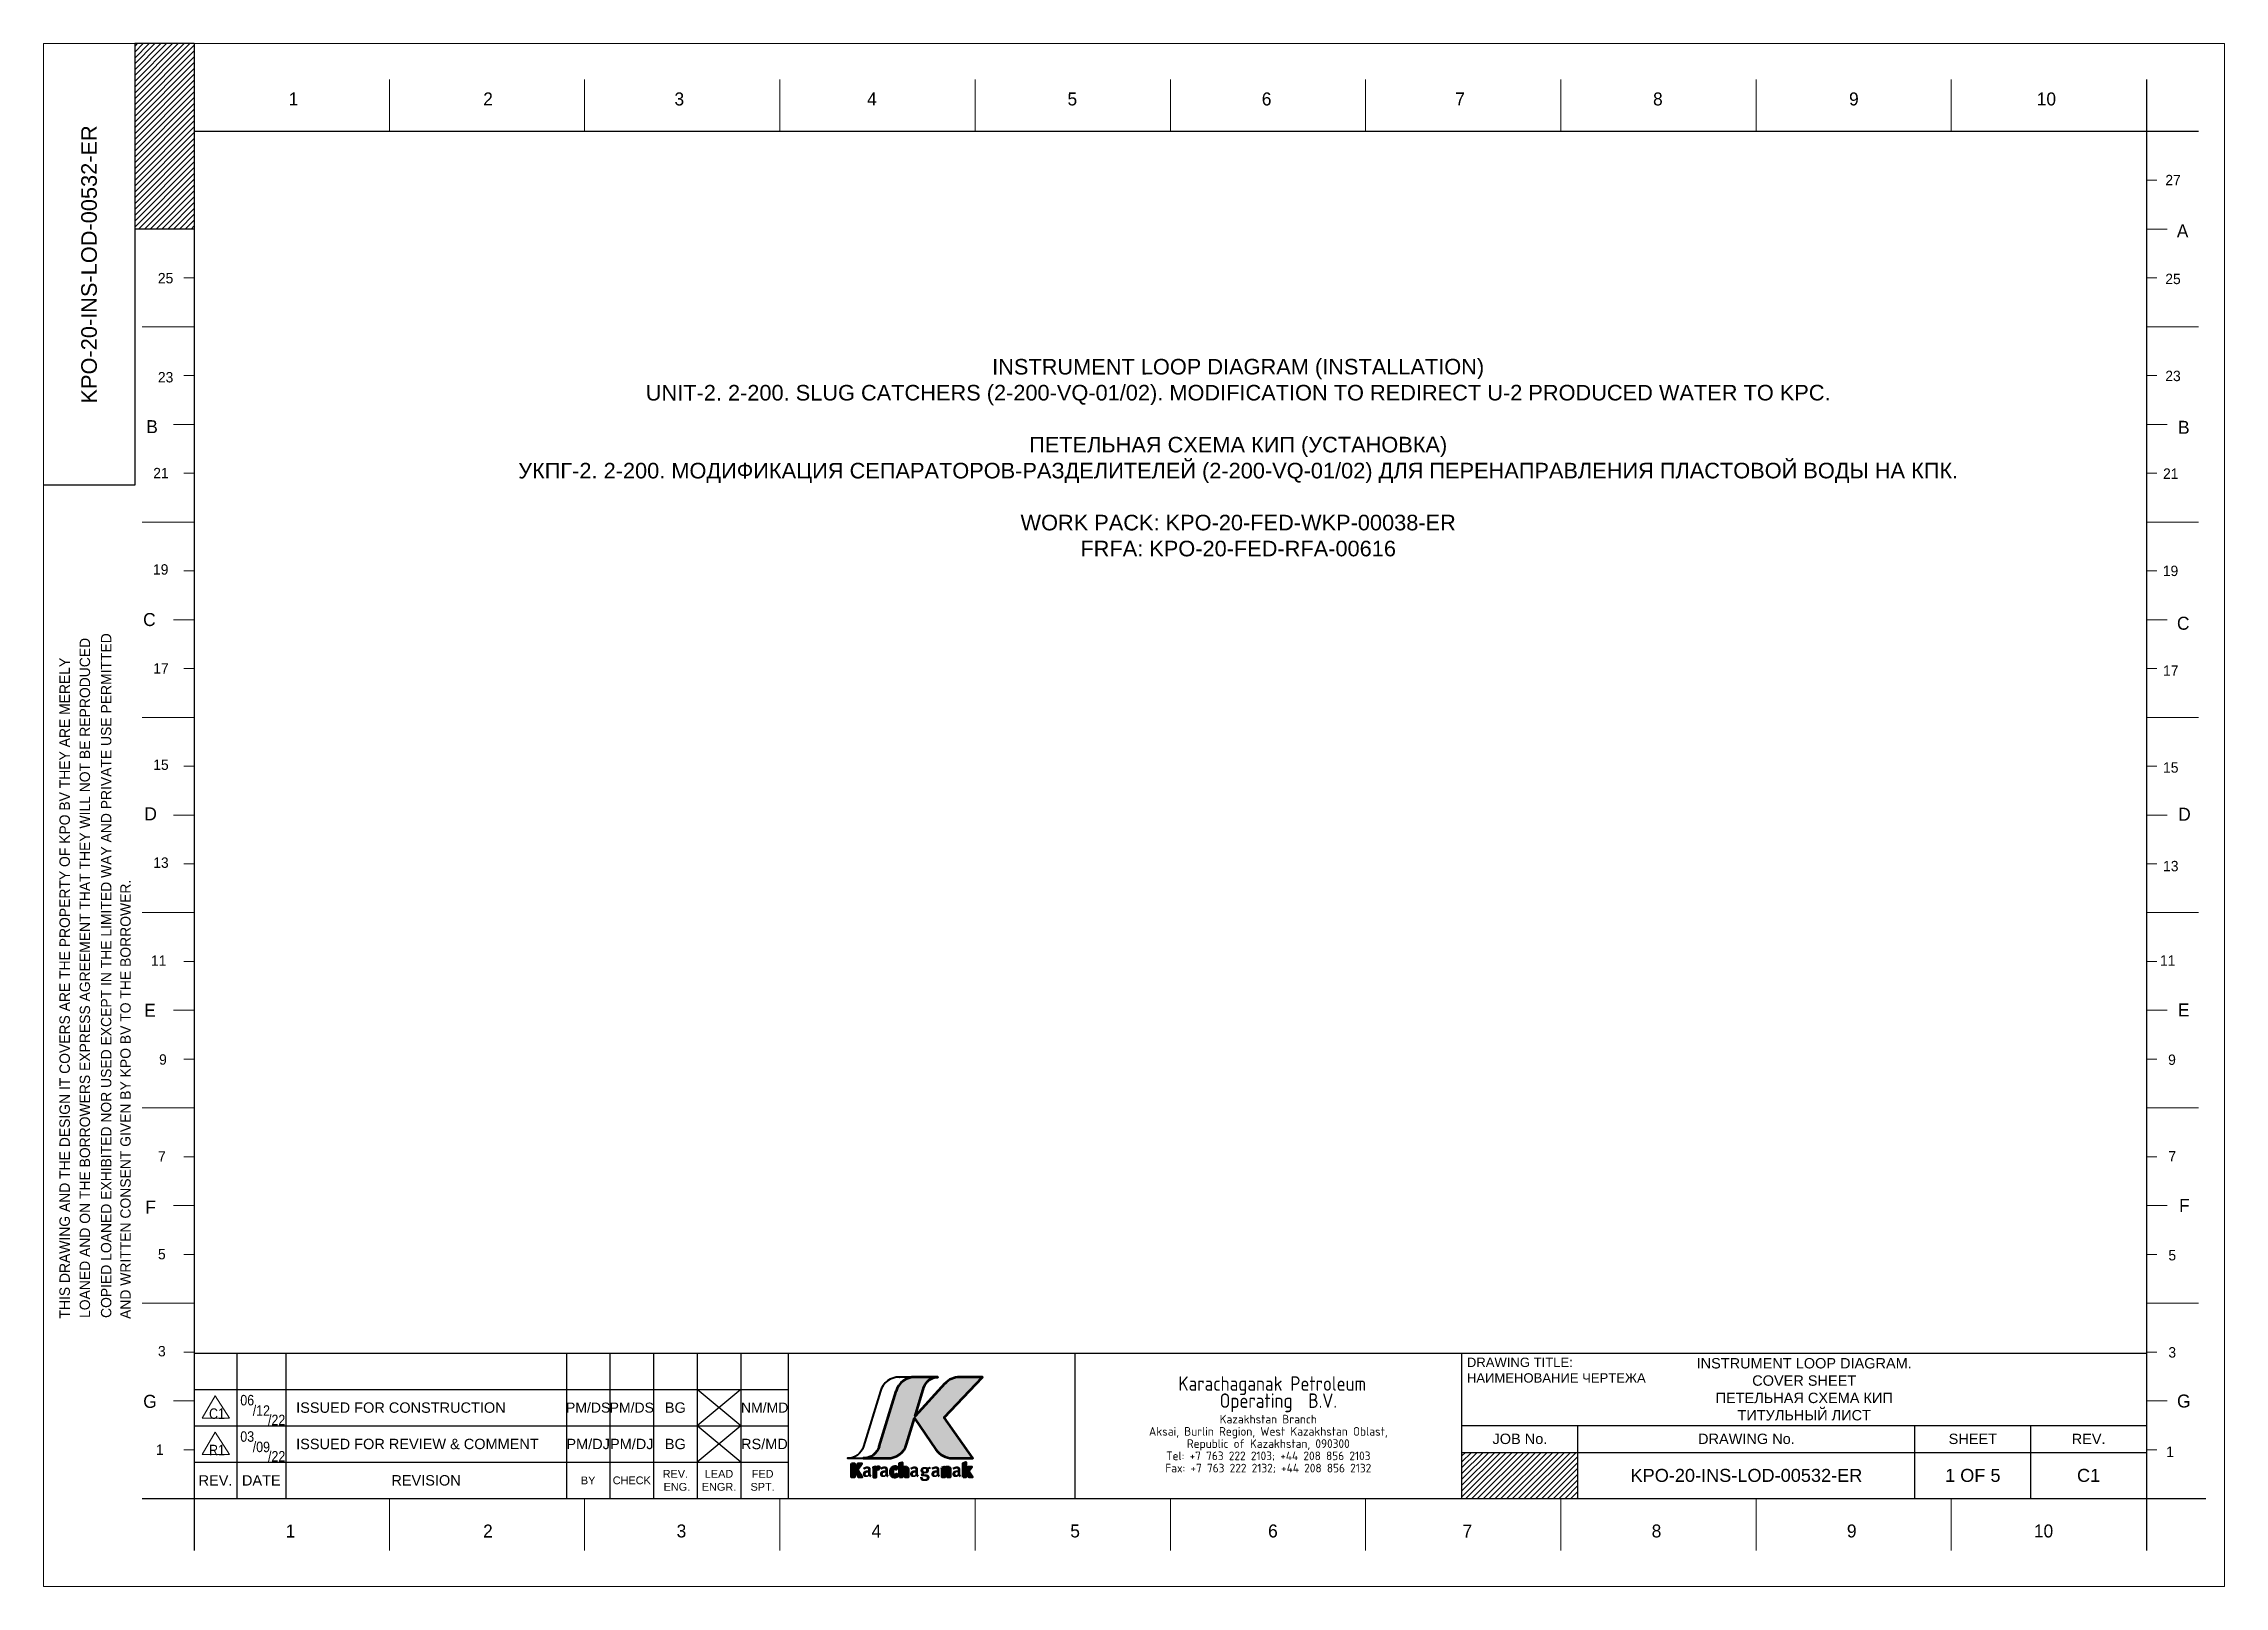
# Paper-space layout 'COVER' of a CAD drawing. Header units: millimetres. Extents: x 0 to 420, y 0 to 297.
# The model-space entities are those that its viewports show. They can reach past a viewport. Long polylines and large blocks are cut down to what shows.
import ezdxf
from ezdxf.enums import TextEntityAlignment as Align

# ---------------------------------------------------------------- set-up
doc = ezdxf.new("R2010")
doc.units = ezdxf.units.MM
doc.layers.add('2-Text', color=7, linetype='Continuous')
for name, color, linetype, lineweight in [('Hatch', 7, 'Continuous', 0), ('Level 1', 7, 'Continuous', 0), ('Level 2', 7, 'Continuous', 0), ('Text', 7, 'Continuous', 9)]:
    doc.layers.add(name, color=color, linetype=linetype, lineweight=lineweight)
doc.layers.add('Рамка', color=7, linetype='Continuous', plot=False)
doc.styles.add('01_ГОСТ_ISO', font='arial.ttf', dxfattribs={"height": 2.5})
doc.styles.add('Style-Arial', font='arial.ttf')
doc.styles.add('Style-STANDARD', font='STANDARD.shx')
doc.styles.add('Styledgn000', font='dgn000.shx')
doc.styles.add('Styledgn001', font='dgn001.shx')

psp = doc.layouts.new('COVER')

msp = doc.modelspace()

# ---------------------------------------------------------------- texts
at = {"layer": 'Level 1', "color": 7, "linetype": 'Continuous', "lineweight": 0, "style": 'Style-STANDARD', "width": 0.9}
for s, p in [('Karachaganak Petroleum', (160489.3150758818, 6076.001696671825)), ('Operating  B.V.', (160607.3368635103, 5746.751696671359))]:
    msp.add_text(s, height=277.4249999999999, dxfattribs=at).set_placement(p, align=Align.MIDDLE_CENTER)
at = {"layer": 'Level 1', "color": 7, "linetype": 'Continuous', "lineweight": 30, "line_spacing_factor": 0.8}
for s, insert, char_height, attachment_point, style in [('{\\Fdgn000|c0;1}', (141545.6119486112, 30931.036918303), 249.9975, 1, 'Styledgn001'), ('{\\Fdgn000|c0;2}', (145293.1119486149, 30931.036918303), 249.9975, 1, 'Styledgn001'), ('{\\Fdgn000|c0;3}', (148976.8619486112, 30931.036918303), 249.9975, 1, 'Styledgn001'), ('{\\Fdgn000|c0;4}', (152686.8619486149, 30931.036918303), 249.9975, 1, 'Styledgn001'), ('{\\Fdgn000|c0;5}', (156545.6119486112, 30931.036918303), 249.9975, 1, 'Styledgn001'), ('{\\Fdgn000|c0;6}', (160288.1119486131, 30931.036918303), 249.9975, 1, 'Styledgn001'), ('{\\Fdgn000|c0;7}', (164014.3619486112, 30931.036918303), 249.9975, 1, 'Styledgn001'), ('{\\Fdgn000|c0;8}', (167823.1119486168, 30931.036918303), 249.9975, 1, 'Styledgn001'), ('{\\Fdgn000|c0;9}', (171598.1119486168, 30931.036918303), 249.9975, 1, 'Styledgn001'), ('{\\Fdgn000|c0;10}', (175213.1119486131, 30931.036918303), 249.9975, 1, 'Styledgn001'), ('{\\Fdgn000|c0;27}', (177838.3201581463, 29244.78691830346), 199.995, 5, 'Styledgn001'), ('{\\Fdgn000|c0;A}', (178022.0617897697, 28266.03816830367), 249.9975, 5, 'Styledgn001'), ('{\\Fdgn000|c0;25}', (139176.2889276762, 27354.78691830346), 199.995, 5, 'Styledgn001'), ('{\\Fdgn000|c0;25}', (177837.5389276817, 27339.78691830346), 199.995, 5, 'Styledgn001'), ('{\\Fdgn000|c0;23}', (139176.2889276762, 25447.28691830393), 199.995, 5, 'Styledgn001'), ('{\\Fdgn000|c0;23}', (177837.5389276817, 25472.28691830393), 199.995, 5, 'Styledgn001'), ('{\\Fdgn000|c0;B}', (138915.5250524059, 24497.28816830367), 249.9975, 5, 'Styledgn001'), ('{\\Fdgn000|c0;B}', (178045.5250524022, 24484.78816830367), 249.9975, 5, 'Styledgn001'), ('{\\Fdgn000|c0;21}', (139086.7294635661, 23603.53691830393), 199.995, 5, 'Styledgn001'), ('{\\Fdgn000|c0;21}', (177794.2294635642, 23592.28691830346), 199.995, 5, 'Styledgn001'), ('{\\Fdgn000|c0;19}', (139081.9932538513, 21747.28691830393), 199.995, 5, 'Styledgn001'), ('{\\Fdgn000|c0;19}', (177789.4932538494, 21719.78691830346), 199.995, 5, 'Styledgn001'), ('{\\Fdgn000|c0;C}', (138863.9301447179, 20782.28816830367), 249.9975, 5, 'Styledgn001'), ('{\\Fdgn000|c0;C}', (178033.9301447198, 20711.03816830367), 249.9975, 5, 'Styledgn001'), ('{\\Fdgn000|c0;17}', (139087.4984873123, 19843.536918303), 199.995, 5, 'Styledgn001'), ('{\\Fdgn000|c0;17}', (177794.9984873105, 19801.03691830346), 199.995, 5, 'Styledgn001'), ('{\\Fdgn000|c0;15}', (139086.7172568403, 17987.286918303), 199.995, 5, 'Styledgn001'), ('{\\Fdgn000|c0;15}', (177794.2172568422, 17934.78691830393), 199.995, 5, 'Styledgn001'), ('{\\Fdgn000|c0;D}', (138888.0250524022, 17043.5381683032), 249.9975, 5, 'Styledgn001'), ('{\\Fdgn000|c0;D}', (178058.0250524022, 17036.03816830367), 249.9975, 5, 'Styledgn001'), ('{\\Fdgn000|c0;13}', (139086.7172568403, 16102.28691830346), 199.995, 5, 'Styledgn001'), ('{\\Fdgn000|c0;13}', (177794.2172568422, 16036.03691830346), 199.995, 5, 'Styledgn001'), ('{\\Fdgn000|c0;11}', (139043.4077927303, 14217.28691830346), 199.995, 5, 'Styledgn001'), ('{\\Fdgn000|c0;11}', (177735.9077927321, 14221.03691830346), 199.995, 5, 'Styledgn001'), ('{\\Fdgn000|c0;E}', (138874.6199600901, 13261.03816830367), 249.9975, 5, 'Styledgn001'), ('{\\Fdgn000|c0;E}', (178044.6199600864, 13267.28816830367), 249.9975, 5, 'Styledgn001'), ('{\\Fdgn000|c0;9}', (139125.3174246885, 12313.53691830346), 199.995, 5, 'Styledgn001'), ('{\\Fdgn000|c0;9}', (177817.8174246866, 12308.53691830346), 199.995, 5, 'Styledgn001'), ('{\\Fdgn000|c0;7}', (139104.5726581458, 10447.28691830393), 199.995, 5, 'Styledgn001'), ('{\\Fdgn000|c0;7}', (177823.3226581458, 10451.03691830346), 199.995, 5, 'Styledgn001'), ('{\\Fdgn000|c0;F}', (138887.1199600901, 9471.038168303203), 249.9975, 5, 'Styledgn001'), ('{\\Fdgn000|c0;F}', (178057.1199600864, 9506.038168303203), 249.9975, 5, 'Styledgn001'), ('{\\Fdgn000|c0;5}', (139103.7914276775, 8566.03691830393), 199.995, 5, 'Styledgn001'), ('{\\Fdgn000|c0;5}', (177822.5414276775, 8544.786918303464), 199.995, 5, 'Styledgn001'), ('{\\Fdgn000|c0;3}', (139103.7914276775, 6697.286918303929), 199.995, 5, 'Styledgn001'), ('{\\Fdgn000|c0;3}', (177822.5414276775, 6674.786918302998), 199.995, 5, 'Styledgn001'), ('{\\Fdgn000|c0;G}', (138875.1801447198, 5731.038168303203), 249.9975, 5, 'Styledgn001'), ('{\\Fdgn000|c0;G}', (178045.1801447179, 5737.288168303203), 249.9975, 5, 'Styledgn001'), ('{\\Fdgn000|c0;1}', (139064.2319635674, 4802.286918303464), 199.995, 5, 'Styledgn001'), ('{\\Fdgn000|c0;1}', (177779.2319635674, 4762.286918302998), 199.995, 5, 'Styledgn001'), ('1', (141488.1119486131, 3236.038168303668), 249.9975, 4, 'Styledgn000'), ('{\\Fdgn000|c0;2}', (145290.6119486131, 3236.038168303668), 249.9975, 4, 'Styledgn001'), ('{\\Fdgn000|c0;3}', (149018.1119486149, 3236.038168303668), 249.9975, 4, 'Styledgn001'), ('{\\Fdgn000|c0;4}', (152771.8619486131, 3236.038168303668), 249.9975, 4, 'Styledgn001'), ('{\\Fdgn000|c0;5}', (156599.3619486149, 3236.038168303668), 249.9975, 4, 'Styledgn001'), ('{\\Fdgn000|c0;6}', (160409.3619486131, 3236.038168303668), 249.9975, 4, 'Styledgn001'), ('{\\Fdgn000|c0;7}', (164154.3619486168, 3236.038168303668), 249.9975, 4, 'Styledgn001'), ('{\\Fdgn000|c0;8}', (167796.8619486131, 3236.038168303668), 249.9975, 4, 'Styledgn001'), ('{\\Fdgn000|c0;9}', (171556.8619486131, 3236.038168303668), 249.9975, 4, 'Styledgn001'), ('{\\Fdgn000|c0;10}', (175158.1119486112, 3236.038168303668), 249.9975, 4, 'Styledgn001')]:
    msp.add_mtext(s, dxfattribs=dict(at, insert=insert, char_height=char_height, attachment_point=attachment_point, style=style))
at = {"layer": 'Level 1', "color": 7, "linetype": 'Continuous', "lineweight": 0, "insert": (160413.053484967, 4912.79519667197), "char_height": 166.4639999999999, "attachment_point": 5, "line_spacing_factor": 0.8487024221453286, "style": 'Style-STANDARD'}
msp.add_mtext('Kazakhstan Branch\\PAksai, Burlin Region, West Kazakhstan Oblast,\\PRepublic of Kazakhstan, 090300\\PTel: +7 763 222 2103; +44 208 856 2103\\PFax: +7 763 222 2132; +44 208 856 2132\\P', dxfattribs=at)
at = {"layer": 'Level 2', "color": 7, "linetype": 'Continuous', "lineweight": 0, "char_height": 202.2585319369742, "attachment_point": 4, "line_spacing_factor": 0.6, "style": 'Style-Arial'}
for s, insert in [('\\pxt0;{\\fArial|b0|i0|c0|p34;\\W0.8455;C\\fArial|b0|i0|c204|p34;\\W0.84545;1}', (140013.2467608592, 5495.555569968434)), ('\\pxt0;{\\fArial|b0|i0|c204|p34;\\W0.84545;06}', (140615.1616454981, 5754.34559372782)), ('\\pxt0;{\\fArial|b0|i0|c0|p34;\\W0.84545;/1\\fArial|b0|i0|c204|p34;2}', (140854.4307237816, 5554.351606761025)), ('\\pxt0;{\\fArial|b0|i0|c0|p34;\\W0.84545;/22}', (141148.7125252964, 5372.937471191224)), ('\\pxt0;{\\fArial|b0|i0|c0|p34;\\W0.84545;0\\fArial|b0|i0|c204|p34;3}', (140615.1616454981, 5054.34559372782)), ('\\pxt0;{\\fArial|b0|i0|c0|p34;\\W0.84545;R\\fArial|b0|i0|c204|p34;1}', (140013.2467608592, 4795.555569968434)), ('\\pxt0;{\\fArial|b0|i0|c0|p34;\\W0.84545;/09}', (140854.4307237816, 4854.351606761025)), ('\\pxt0;{\\fArial|b0|i0|c0|p34;\\W0.84545;/22}', (141148.7125252964, 4672.937471191224))]:
    msp.add_mtext(s, dxfattribs=dict(at, insert=insert))
at = {"layer": 'Text', "attachment_point": 5, "style": '01_ГОСТ_ISO'}
for s, insert, char_height, width, rotation in [('{\\C0;\\PINSTRUMENT LOOP DIAGRAM (INSTALLATION)\\PUNIT-2. 2-200. SLUG CATCHERS (2-200-VQ-01/02). MODIFICATION TO REDIRECT U-2 PRODUCED WATER TO KPC.\\P\\PПЕТЕЛЬНАЯ СХЕМА КИП (УСТАНОВКА)\\PУКПГ-2. 2-200. МОДИФИКАЦИЯ СЕПАРАТОРОВ-РАЗДЕЛИТЕЛЕЙ (2-200-VQ-01/02) ДЛЯ ПЕРЕНАПРАВЛЕНИЯ ПЛАСТОВОЙ ВОДЫ НА КПК.\\P\\PWORK PACK: KPO-20-FED-WKP-00038-ER\\PFRFA: KPO-20-FED-RFA-00616}', (159833.1456980035, 24149.04972947575), 300, 30079.99990827917, 0.004474378926858073), ('\\pxi1,ql;{\\C0;DRAWING TITLE:\\P\\pi0,l1;НАИМЕНОВАНИЕ ЧЕРТЕЖА}', (165873.7293608148, 6333.06364688091), 180, 3630.586377942455, 0.004474378926858074), ('\\pxqc;{\\C0;INSTRUMENT LOOP DIAGRAM.\\PCOVER SHEET \\PПЕТЕЛЬНАЯ СХЕМА КИП\\PТИТУЛЬНЫЙ ЛИСТ}', (170734.3619486131, 5964.789418303408), 200, 13184.89121578892, 0.004474378926858074), ('\\pxi1,ql;{\\C0;ISSUED FOR CONSTRUCTION}', (144192.486948614, 5611.039418303408), 200, 5403.804648373713, 0.004474378926858075), ('{\\C0;PM/DS}', (147314.3356055164, 5611.03941830343), 193, 840.107348484511, 0.004474378926858075), ('{\\C0;PM/DS}', (148154.3356055164, 5611.03941830343), 193, 840.107348484511, 0.004474378926858075), ('{\\fArial|b0|i0|c204|p34;\\C0;BG}', (148994.3892810927, 5611.072852861027), 200, 840.0000027671778, 0.004474378926858075), ('{\\C0;NM/MD}', (150713.81854337, 5611.071828885135), 193, 839.9999974386939, 0.004474378926858075), ('{\\fArial|b0|i0|c0|p34;\\C0;JOB No.}', (165259.3619486131, 5009.789418302942), 200, 2234.959580241635, 0.004474378926858074), ('{\\fArial|b0|i0|c0|p34;\\C0;DRAWING No.}', (169621.8619486131, 5009.789418302942), 200, 6490.040393153837, 0.004474378926858074), ('{\\fArial|b0|i0|c0|p34;\\C0;SHEET}', (173981.8619486131, 5009.789418302942), 200, 2230.040406143612, 0.004474378926858074), ('{\\fArial|b0|i0|c0|p34;\\C0;REV.}', (176211.8619486149, 5009.789418302942), 200, 2230.040406143612, 0.004474378926858074), ('\\pxi1,ql;{\\fArial|b0|i0|c204|p34;\\C0;ISSUED FOR REVIEW & COMMENT}', (144192.486948614, 4911.039418303408), 200, 5403.804648373713, 0.004474378926858075), ('{\\fArial|b0|i0|c204|p34;\\C0;PM/DJ}', (147314.3356055164, 4911.03941830343), 200, 840.107348484511, 0.004474378926858075), ('{\\fArial|b0|i0|c204|p34;\\C0;PM/DJ}', (148154.3356055164, 4911.03941830343), 200, 840.107348484511, 0.004474378926858075), ('{\\fArial|b0|i0|c204|p34;\\C0;BG}', (148994.3892810927, 4911.072852861027), 200, 840.0000027671778, 0.004474378926858075), ('{\\fArial|b0|i0|c204|p34;\\C0;RS/MD}', (150709.1730708648, 4911.071828885135), 200, 839.9999974386939, 0.004474378926858075), ('{\\fArial|b0|i0|c0|p34;\\C0;REV.}', (140137.4869486131, 4211.039418303408), 200, 821.3046623467234, 0.004474378926858074), ('{\\fArial|b0|i0|c0|p34;\\C0;DATE}', (141019.3619486131, 4211.039418303408), 200, 942.5546619770588, 0.004474378926858074), ('{\\fArial|b0|i0|c0|p34;\\C0;REVISION}', (144192.4869486112, 4211.039418303408), 200, 5403.804648373698, 0.004474378926858074), ('\\pxqc;{\\fArial|b0|i0|c0|p34;\\C0;BY}', (147314.3619486112, 4211.039418303408), 150, 840.0546622895957, 0.004474378926858074), ('\\pxqc;{\\fArial|b0|i0|c0|p34;\\C0;CHECK}', (148154.3892810736, 4211.072853851598), 150, 840.0000027290436, 0.004474378926858074), ('{\\fArial|b0|i0|c0|p34;\\C0;REV.\\P ENG.}', (148994.3892811239, 4211.071828885004), 150, 840.000002668121, 0.004474378926858074), ('\\pxqc;{\\fArial|b0|i0|c0|p34;\\C0;LEAD ENGR.}', (149834.3892785646, 4211.039420437533), 150, 840.0000026070459, 0.004474378926858074), ('\\pxqc;{\\fArial|b0|i0|c0|p34;\\C0;FED SPT.}', (150674.3892810699, 4211.068802795373), 150, 840.0000020887612, 0.004474378926858074), ('{\\C0;1 OF 5}', (173981.8619486131, 4306.039418303408), 250, 2229.9304907469, 0.004474378926858074)]:
    msp.add_mtext(s, dxfattribs=dict(at, insert=insert, char_height=char_height, width=width, rotation=rotation))

# ---------------------------------------------------------------- blocks, each defined once
blk = doc.blocks.new('AnonymousCell')
at = {"layer": 'Level 1', "linetype": 'Continuous'}
h = blk.add_hatch(color=7, dxfattribs=at)
edge = h.paths.add_edge_path()
edge.add_arc((-9.965732914049681, -2.421391887535242), 3.214800639467308, 270.0000000000101, 343.0217555555657, ccw=False)
edge.add_line((-9.965732914049113, -5.636192527002549), (-9.975000000000364, -5.637499999999818))
edge.add_line((-9.975000000000364, -5.637499999999818), (-5.262500000000728, -5.637499999999818))
edge.add_line((-5.262500000000728, -5.637499999999818), (-5.252064638480078, -5.63619252700164))
edge.add_arc((-5.252064638480262, -1.823289442982471), 3.812903084019169, 270.0000000000027, 343.0217527777805)
edge.add_line((-1.605344311424233, -2.936689992811353), (-1.625, -2.9375))
edge.add_line((-1.625, -2.9375), (-0.0875000000005457, 2.087500000000091))
edge.add_line((-0.0875000000005457, 2.087500000000091), (4.049999999999272, -3.949999999999818))
edge.add_line((4.049999999999272, -3.949999999999818), (4.056013811182311, -3.951165733616108))
edge.add_arc((7.204095437460466, -1.799930738917724), 3.812903084019455, 214.3466666666609, 269.9994583333277)
edge.add_line((7.204059390782277, -5.612833822766788), (7.1875, -5.612499999999727))
edge.add_line((7.1875, -5.612499999999727), (11.17499999999927, -5.612499999999727))
edge.add_line((11.17499999999927, -5.612499999999727), (5.612499999999272, 2.237500000000182))
edge.add_line((5.612499999999272, 2.237500000000182), (13.01249999999982, 10.01250000000027))
edge.add_line((13.01249999999982, 10.01250000000027), (8.612499999999272, 10.01250000000027))
edge.add_line((8.612499999999272, 10.01250000000027), (8.619890880310777, 10.00838993677735))
edge.add_arc((8.619877755500493, 6.195451385904216), 3.812938550895722, 89.99980277777203, 137.498127777772)
edge.add_line((5.808768750766831, 8.771527191545829), (5.787499999999454, 8.775000000000091))
edge.add_line((5.787499999999454, 8.775000000000091), (0.0374999999994543, 2.487500000000182))
edge.add_line((0.0374999999994543, 2.487500000000182), (1.737499999999272, 8.0625))
edge.add_line((1.737499999999272, 8.0625), (1.74904035527652, 8.049927185668366))
edge.add_arc((4.394700239556833, 7.242166130723655), 2.766223806053211, 90.00066111109862, 163.021755555543, ccw=False)
edge.add_line((4.394668321302561, 10.00838993659272), (4.387499999999818, 10.01250000000027))
edge.add_line((4.387499999999818, 10.01250000000027), (0, 10.01250000000027))
edge.add_line((0, 10.01250000000027), (0.0119154852536667, 10.00838975489432))
edge.add_arc((0.01309319489807903, 6.195486852757538), 3.812903084019201, 90.01769722222221, 163.0217527777777)
edge.add_line((-3.633627132157926, 7.308887402586606), (-3.650000000000546, 7.3125))
edge.add_line((-3.650000000000546, 7.3125), (-6.912500000000364, -3.362499999999727))
edge.add_line((-6.912500000000364, -3.362499999999727), (-6.891047102588345, -3.360141221658978))
for points in [[(-12.21250000000055, -6.612499999999727), (-11.65000000000055, -6.612499999999727), (-11.65000000000055, -7.762499999999818), (-10.91250000000036, -6.612499999999727), (-10.23750000000018, -6.612499999999727), (-11.07500000000073, -7.824999999999818), (-10.15000000000055, -9.25), (-10.875, -9.25), (-11.65000000000055, -7.900000000000091), (-11.65000000000055, -9.25), (-12.21250000000055, -9.25)], [(9.324999999999818, -9.25), (9.324999999999818, -6.862499999999727), (9.274999999999636, -6.549999999999727), (9.8125, -6.400000000000091), (9.824999999999818, -6.549999999999727), (9.824999999999818, -8.125), (10.29999999999927, -7.299999999999727), (10.94999999999982, -7.299999999999727), (10.34999999999945, -8.112499999999727), (11.08749999999964, -9.25), (10.47499999999945, -9.25), (9.824999999999818, -8.174999999999727), (9.824999999999818, -9.25)]]:
    blk.add_hatch(color=7, dxfattribs=at).paths.add_polyline_path(points)
h = blk.add_hatch(color=7, dxfattribs=at)
edge = h.paths.add_edge_path()
edge.add_line((-9.700000000000728, -7.3125), (-9.685041376869776, -7.302249436715556))
edge.add_arc((-9.192356346617089, -8.309668816958037), 1.121442083535097, 90, 116.06124722222219, ccw=False)
edge.add_line((-9.192356346617089, -7.188226733423107), (-9.200000000000728, -7.1875))
edge.add_line((-9.200000000000728, -7.1875), (-9.0625, -7.1875))
edge.add_line((-9.0625, -7.1875), (-9.050021472861772, -7.188226733423107))
edge.add_arc((-9.050021472861772, -7.748947775191027), 0.5607210417675476, 0, 90, ccw=False)
edge.add_line((-8.489300431094307, -7.748947775191027), (-8.512500000000728, -7.75))
edge.add_line((-8.512500000000728, -7.75), (-8.512500000000728, -8.674999999999727))
edge.add_line((-8.512500000000728, -8.674999999999727), (-8.489300431094307, -8.673401986086446))
edge.add_arc((-8.190249208818386, -8.673401986086446), 0.2990512222760254, 180, 229.9356944444445)
edge.add_line((-8.382732621848845, -8.90227262477265), (-8.387500000000728, -8.900000000000091))
edge.add_line((-8.387500000000728, -8.900000000000091), (-8.325000000000728, -8.949999999999818))
edge.add_line((-8.325000000000728, -8.949999999999818), (-8.612500000000182, -9.299999999999727))
edge.add_line((-8.612500000000182, -9.299999999999727), (-8.775000000000546, -9.150000000000091))
edge.add_line((-8.775000000000546, -9.150000000000091), (-8.760402918654108, -9.163839427364564))
edge.add_arc((-8.5679191283607, -8.934969105961954), 0.2990512222760254, 195.8908416666667, 229.9356, ccw=False)
edge.add_line((-8.855542134418101, -9.016850971667282), (-8.855542131822403, -9.016850975830948))
edge.add_arc((-9.269592268517044, -8.762453861790618), 0.4859582361985416, 270, 328.4329611111111, ccw=False)
edge.add_line((-9.269592268517044, -9.24841209798933), (-9.287500000000364, -9.25))
edge.add_line((-9.287500000000364, -9.25), (-9.5, -9.25))
edge.add_line((-9.5, -9.25), (-9.482303752802181, -9.24841209798933))
edge.add_arc((-9.482303752802181, -8.68769105622141), 0.5607210417675476, 180, 270, ccw=False)
edge.add_line((-10.04302479456965, -8.68769105622141), (-10.05000000000018, -8.6875))
edge.add_line((-10.05000000000018, -8.6875), (-10.05000000000018, -8.650000000000091))
edge.add_line((-10.05000000000018, -8.650000000000091), (-10.04302479456965, -8.651146996859552))
edge.add_arc((-9.370159544448143, -8.651146996859552), 0.6728652501210585, 90, 180, ccw=False)
edge.add_line((-9.370159544448143, -7.978281746738503), (-9.387500000000728, -7.974999999999909))
edge.add_line((-9.387500000000728, -7.974999999999909), (-9.025000000000546, -7.974999999999909))
edge.add_line((-9.025000000000546, -7.974999999999909), (-9.025000000000546, -7.775000000000091))
edge.add_line((-9.025000000000546, -7.775000000000091), (-9.008882304562576, -7.776889439237038))
edge.add_arc((-9.158407915700991, -7.776889439237038), 0.1495256111380127, 0, 90)
edge.add_line((-9.158407915700991, -7.627363828099078), (-9.162500000000364, -7.625))
edge.add_line((-9.162500000000364, -7.625), (-9.237500000000182, -7.625))
edge.add_line((-9.237500000000182, -7.625), (-9.236538339460822, -7.627363828099078))
edge.add_arc((-9.236538339460822, -8.150703467082167), 0.5233396389830448, 450.0000000000001, 478.7710666666667)
edge.add_line((-9.488427513453644, -7.691970187543575), (-9.5, -7.6875))
edge.add_line((-9.5, -7.6875), (-9.787500000000364, -7.849999999999909))
edge.add_line((-9.787500000000364, -7.849999999999909), (-10.02500000000055, -7.474999999999909))
edge.add_line((-10.02500000000055, -7.474999999999909), (-9.700000000000728, -7.3125))
edge = h.paths.add_edge_path(flags=0)
edge.add_line((-9.262500000000728, -8.424999999999727), (-9.252356726249673, -8.418393870785167))
edge.add_arc((-9.252356726249673, -8.642682287492335), 0.2242884167070194, 90, 180)
edge.add_line((-9.47664514295684, -8.642682287492335), (-9.487500000000182, -8.637499999999818))
edge.add_line((-9.487500000000182, -8.637499999999818), (-9.487500000000182, -8.699999999999818))
edge.add_line((-9.487500000000182, -8.699999999999818), (-9.47664514295684, -8.70468868936132))
edge.add_arc((-9.252356726249673, -8.70468868936132), 0.2242884167070191, 180, 270)
edge.add_line((-9.252356726249673, -8.928977106068487), (-9.262500000000728, -8.9375))
edge.add_line((-9.262500000000728, -8.9375), (-9.237500000000182, -8.9375))
edge.add_line((-9.237500000000182, -8.9375), (-9.233170721269744, -8.928977106068487))
edge.add_arc((-9.233170721269744, -8.70468868936132), 0.2242884167070191, 270, 360)
edge.add_line((-9.008882304562576, -8.70468868936132), (-9.025000000000546, -8.699999999999818))
edge.add_line((-9.025000000000546, -8.699999999999818), (-9.025000000000546, -8.424999999999727))
edge.add_line((-9.025000000000546, -8.424999999999727), (-9.262500000000728, -8.424999999999727))
h = blk.add_hatch(color=7, dxfattribs=at)
edge = h.paths.add_edge_path()
edge.add_arc((-8.500502702972666, -7.754073775385621), 0.5607210417663405, -2.381739250267856e-10, 16.307161110872983, ccw=False)
edge.add_line((-7.939781661206325, -7.754073775387951), (-7.950000000000728, -7.75))
edge.add_line((-7.950000000000728, -7.75), (-7.950000000000728, -9.25))
edge.add_line((-7.950000000000728, -9.25), (-7.425000000000182, -9.25))
edge.add_line((-7.425000000000182, -9.25), (-7.425000000000182, -7.949999999999818))
edge.add_line((-7.425000000000182, -7.949999999999818), (-7.421866998301994, -7.952854291323547))
edge.add_arc((-7.197578581594826, -7.952854291323547), 0.2242884167071679, 90, 180, ccw=False)
edge.add_line((-7.197578581594826, -7.728565874616379), (-7.212500000000546, -7.724999999999909))
edge.add_line((-7.212500000000546, -7.724999999999909), (-7.125, -7.724999999999909))
edge.add_line((-7.125, -7.724999999999909), (-7.112744799344, -7.728565874616379))
edge.add_arc((-7.112744799344823, -7.952854291322509), 0.2242884167061296, 71.4492749997898, 89.99999999979002, ccw=False)
edge.add_line((-7.0413887628265, -7.74021936963527), (-7.050000000000182, -7.737499999999727))
edge.add_line((-7.050000000000182, -7.737499999999727), (-6.987500000000182, -7.762499999999818))
edge.add_line((-6.987500000000182, -7.762499999999818), (-6.837500000000546, -7.3125))
edge.add_line((-6.837500000000546, -7.3125), (-6.825828814747183, -7.328895870777615))
edge.add_arc((-6.87898749933164, -7.311056725056269), 0.05607210417682874, 341.4491277778837, 450.0000000001053)
edge.add_line((-6.878987499331743, -7.254984620879441), (-6.887500000000728, -7.262499999999818))
edge.add_line((-6.887500000000728, -7.262499999999818), (-7.050000000000182, -7.262499999999818))
edge.add_line((-7.050000000000182, -7.262499999999818), (-7.034943835791637, -7.254984620879895))
edge.add_arc((-7.034943835791966, -7.703561454293854), 0.4485768334139584, 89.99999999995802, 134.1589611110692)
edge.add_line((-7.347445526906995, -7.381748047913788), (-7.362500000000182, -7.375))
edge.add_line((-7.362500000000182, -7.375), (-7.462500000000546, -7.5))
edge.add_line((-7.462500000000546, -7.5), (-7.550000000000182, -7.25))
edge.add_line((-7.550000000000182, -7.25), (-8.025000000000546, -7.387499999999818))
edge.add_line((-8.025000000000546, -7.387499999999818), (-7.975000000000364, -7.587500000000091))
edge.add_line((-7.975000000000364, -7.587500000000091), (-7.962339353566676, -7.59663078241465))
h = blk.add_hatch(color=7, dxfattribs=at)
edge = h.paths.add_edge_path()
edge.add_line((-6.400000000000546, -7.3125), (-6.380413226511337, -7.302249436715556))
edge.add_arc((-5.887728196258649, -8.309668816958037), 1.121442083535097, 90, 116.06124722222219, ccw=False)
edge.add_line((-5.887728196258649, -7.188226733423107), (-5.887500000000728, -7.1875))
edge.add_line((-5.887500000000728, -7.1875), (-5.762500000000728, -7.1875))
edge.add_line((-5.762500000000728, -7.1875), (-5.745393322503332, -7.188226733423107))
edge.add_arc((-5.745393322503332, -7.748947775191027), 0.5607210417675476, 0, 90, ccw=False)
edge.add_line((-5.184672280735867, -7.748947775191027), (-5.1875, -7.75))
edge.add_line((-5.1875, -7.75), (-5.1875, -8.674999999999727))
edge.add_line((-5.1875, -8.674999999999727), (-5.184672280736777, -8.673401986086446))
edge.add_arc((-4.885621058460856, -8.673401986086446), 0.2990512222760254, 180, 229.9356944444445)
edge.add_line((-5.078104471491315, -8.90227262477265), (-5.087500000000546, -8.900000000000091))
edge.add_line((-5.087500000000546, -8.900000000000091), (-5.025000000000546, -8.949999999999818))
edge.add_line((-5.025000000000546, -8.949999999999818), (-5.300000000000182, -9.299999999999727))
edge.add_line((-5.300000000000182, -9.299999999999727), (-5.475000000000364, -9.150000000000091))
edge.add_line((-5.475000000000364, -9.150000000000091), (-5.455774768295669, -9.163839427364564))
edge.add_arc((-5.26329097800226, -8.934969105961954), 0.2990512222760254, 195.8908416666667, 229.9356, ccw=False)
edge.add_line((-5.550913984058752, -9.016850971667282), (-5.550913981464873, -9.016850975830948))
edge.add_arc((-5.964964118159514, -8.762453861790618), 0.4859582361985416, 270, 328.4329611111111, ccw=False)
edge.add_line((-5.964964118159514, -9.24841209798933), (-5.975000000000364, -9.25))
edge.add_line((-5.975000000000364, -9.25), (-6.200000000000728, -9.25))
edge.add_line((-6.200000000000728, -9.25), (-6.177675602444651, -9.24841209798933))
edge.add_arc((-6.177675602444651, -8.68769105622141), 0.5607210417675476, 180, 270, ccw=False)
edge.add_line((-6.738396644212116, -8.68769105622141), (-6.75, -8.6875))
edge.add_line((-6.75, -8.6875), (-6.75, -8.650000000000091))
edge.add_line((-6.75, -8.650000000000091), (-6.738396644212116, -8.651146996859552))
edge.add_arc((-6.065531394090613, -8.651146996859552), 0.6728652501210585, 90, 180, ccw=False)
edge.add_line((-6.065531394090613, -7.978281746738503), (-6.075000000000728, -7.974999999999909))
edge.add_line((-6.075000000000728, -7.974999999999909), (-5.712500000000546, -7.974999999999909))
edge.add_line((-5.712500000000546, -7.974999999999909), (-5.712500000000546, -7.775000000000091))
edge.add_line((-5.712500000000546, -7.775000000000091), (-5.704254154203227, -7.776889439237038))
edge.add_arc((-5.853779765341642, -7.776889439237038), 0.1495256111380127, 0, 90)
edge.add_line((-5.853779765341642, -7.627363828099078), (-5.862500000000182, -7.625))
edge.add_line((-5.862500000000182, -7.625), (-5.9375, -7.625))
edge.add_line((-5.9375, -7.625), (-5.931910189102382, -7.627363828099078))
edge.add_arc((-5.931910189102382, -8.150703467082167), 0.5233396389830448, 450.0000000000001, 478.7710666666667)
edge.add_line((-6.183799363095204, -7.691970187543575), (-6.200000000000728, -7.6875))
edge.add_line((-6.200000000000728, -7.6875), (-6.487500000000182, -7.849999999999909))
edge.add_line((-6.487500000000182, -7.849999999999909), (-6.725000000000364, -7.474999999999909))
edge.add_line((-6.725000000000364, -7.474999999999909), (-6.400000000000546, -7.3125))
edge = h.paths.add_edge_path(flags=0)
edge.add_line((-5.962500000000546, -8.424999999999727), (-5.947728575891233, -8.418393870785167))
edge.add_arc((-5.947728575891233, -8.642682287492335), 0.2242884167070194, 90, 180)
edge.add_line((-6.172016992597491, -8.642682287492335), (-6.1875, -8.637499999999818))
edge.add_line((-6.1875, -8.637499999999818), (-6.1875, -8.699999999999818))
edge.add_line((-6.1875, -8.699999999999818), (-6.172016992597491, -8.70468868936132))
edge.add_arc((-5.947728575891233, -8.70468868936132), 0.2242884167070191, 180, 270)
edge.add_line((-5.947728575891233, -8.928977106068487), (-5.962500000000546, -8.9375))
edge.add_line((-5.962500000000546, -8.9375), (-5.9375, -8.9375))
edge.add_line((-5.9375, -8.9375), (-5.928542570911304, -8.928977106068487))
edge.add_arc((-5.928542570911304, -8.70468868936132), 0.2242884167070191, 270, 360)
edge.add_line((-5.704254154204136, -8.70468868936132), (-5.712500000000546, -8.699999999999818))
edge.add_line((-5.712500000000546, -8.699999999999818), (-5.712500000000546, -8.424999999999727))
edge.add_line((-5.712500000000546, -8.424999999999727), (-5.962500000000546, -8.424999999999727))
h = blk.add_hatch(color=7, dxfattribs=at)
edge = h.paths.add_edge_path()
edge.add_line((-4.775000000000546, -8.087500000000091), (-4.775000000000546, -8.424999999999727))
edge.add_line((-4.775000000000546, -8.424999999999727), (-4.762478306873163, -8.426126557561474))
edge.add_arc((-3.940087445613699, -8.42612655756102), 0.8223908612594641, 180.0000000000317, 270.0000000000317)
edge.add_line((-3.940087445613244, -9.248517418820484), (-3.950000000000728, -9.25))
edge.add_line((-3.950000000000728, -9.25), (-3.8125, -9.25))
edge.add_line((-3.8125, -9.25), (-3.798478413415978, -9.248517420035569))
edge.add_arc((-3.845693852661986, -8.479791006445518), 0.7701750428663697, 273.5147111111602, 303.5489694444935)
edge.add_line((-3.420057009908305, -9.121665507220314), (-3.425000000000182, -9.125))
edge.add_line((-3.425000000000182, -9.125), (-3.25, -8.987499999999727))
edge.add_line((-3.25, -8.987499999999727), (-3.512500000000728, -8.637499999999818))
edge.add_line((-3.512500000000728, -8.637499999999818), (-3.662500000000364, -8.775000000000091))
edge.add_line((-3.662500000000364, -8.775000000000091), (-3.664036900633619, -8.777156169454429))
edge.add_arc((-3.889336538790969, -8.478866041456222), 0.3738140278467624, 270.6758222220893, 307.0638861109782, ccw=False)
edge.add_line((-3.884927383857757, -8.852654065298339), (-3.884927366507327, -8.852654065220122))
edge.add_arc((-3.880983709670304, -8.55362884702671), 0.2990512222761611, 179.9999999999847, 269.24440555554025, ccw=False)
edge.add_line((-4.180034931946466, -8.55362884702663), (-4.1875, -8.549999999999727))
edge.add_line((-4.1875, -8.549999999999727), (-4.1875, -7.924999999999727))
edge.add_line((-4.1875, -7.924999999999727), (-4.180034931946466, -7.92620169474776))
edge.add_arc((-3.880983709670304, -7.926201694747681), 0.2990512222761614, 90.75559444445969, 180.0000000000153, ccw=False)
edge.add_line((-3.884927366507327, -7.627176476554268), (-3.884927383857757, -7.627176476476052))
edge.add_arc((-3.889336538790969, -8.000964500318169), 0.3738140278467624, 52.93611388902178, 89.32417777791068, ccw=False)
edge.add_line((-3.664036900633619, -7.702674372319962), (-3.662500000000364, -7.699999999999818))
edge.add_line((-3.662500000000364, -7.699999999999818), (-3.575000000000728, -7.775000000000091))
edge.add_line((-3.575000000000728, -7.775000000000091), (-3.300000000000182, -7.424999999999727))
edge.add_line((-3.300000000000182, -7.424999999999727), (-3.412500000000364, -7.349999999999909))
edge.add_line((-3.412500000000364, -7.349999999999909), (-3.411191273264194, -7.346762020806636))
edge.add_arc((-3.861788438195215, -7.943343871529611), 0.7476280556907442, 52.93631666662784, 89.99999999996118)
edge.add_line((-3.861788438194708, -7.195715815838867), (-3.861788374322714, -7.195715815810217))
edge.add_arc((-3.863556499692135, -8.094637623019203), 0.8989235461056688, 89.88730277777273, 179.8867472222172)
edge.add_line((-4.762478289714636, -8.092860781458057), (-4.775000000000546, -8.087500000000091))
h = blk.add_hatch(color=7, dxfattribs=at)
edge = h.paths.add_edge_path()
edge.add_line((-2.975000000000364, -9.25), (-2.975000000000364, -6.549999999999727))
edge.add_line((-2.975000000000364, -6.549999999999727), (-2.425000000000182, -6.424999999999727))
edge.add_line((-2.425000000000182, -6.424999999999727), (-2.425000000000182, -7.424999999999727))
edge.add_line((-2.425000000000182, -7.424999999999727), (-2.287500000000364, -7.324999999999818))
edge.add_line((-2.287500000000364, -7.324999999999818), (-2.2712758691614, -7.33689697940008))
edge.add_arc((-1.987879033038052, -7.776863581548529), 0.5233396389829217, 89.99999999995521, 122.7869055555108, ccw=False)
edge.add_line((-1.987879033037643, -7.253523942565607), (-1.987500000000182, -7.262499999999818))
edge.add_line((-1.987500000000182, -7.262499999999818), (-1.825000000000728, -7.262499999999818))
edge.add_line((-1.825000000000728, -7.262499999999818), (-1.806186889290075, -7.253523942566062))
edge.add_arc((-1.806186889290075, -7.739482178764774), 0.4859582361987123, 0, 90, ccw=False)
edge.add_line((-1.320228653091363, -7.739482178764774), (-1.325000000000728, -7.737499999999727))
edge.add_line((-1.325000000000728, -7.737499999999727), (-1.325000000000728, -9.25))
edge.add_line((-1.325000000000728, -9.25), (-1.850000000000364, -9.25))
edge.add_line((-1.850000000000364, -9.25), (-1.850000000000364, -7.887499999999818))
edge.add_line((-1.850000000000364, -7.887499999999818), (-1.837900336878192, -7.895274943331515))
edge.add_arc((-2.062188753585022, -7.895274943331265), 0.22428841670683, 359.9999999999362, 483.6459027777141)
edge.add_line((-2.186457695501304, -7.708559855714157), (-2.200000000000728, -7.712500000000091))
edge.add_line((-2.200000000000728, -7.712500000000091), (-2.425000000000182, -7.862499999999727))
edge.add_line((-2.425000000000182, -7.862499999999727), (-2.425000000000182, -9.25))
edge.add_line((-2.425000000000182, -9.25), (-2.975000000000364, -9.25))
h = blk.add_hatch(color=7, dxfattribs=at)
edge = h.paths.add_edge_path()
edge.add_line((-0.5875000000005457, -7.3125), (-0.5828819383032169, -7.302249436715556))
edge.add_arc((-0.0901969080505296, -8.309668816958037), 1.121442083535097, 90, 116.06124722222219, ccw=False)
edge.add_line((-0.0901969080505296, -7.188226733423107), (-0.1000000000003638, -7.1875))
edge.add_line((-0.1000000000003638, -7.1875), (0.0374999999994543, -7.1875))
edge.add_line((0.0374999999994543, -7.1875), (0.05213796570296836, -7.188226733423107))
edge.add_arc((0.05213796570296836, -7.748947775191027), 0.5607210417675476, 0, 90, ccw=False)
edge.add_line((0.6128590074704334, -7.748947775191027), (0.5999999999994543, -7.75))
edge.add_line((0.5999999999994543, -7.75), (0.5999999999994543, -8.674999999999727))
edge.add_line((0.5999999999994543, -8.674999999999727), (0.6128590074713429, -8.673401986086446))
edge.add_arc((0.9119102297472637, -8.673401986086446), 0.2990512222760254, 180, 229.9356944444445)
edge.add_line((0.7194268167168048, -8.90227262477265), (0.7124999999996362, -8.900000000000091))
edge.add_line((0.7124999999996362, -8.900000000000091), (0.7749999999996362, -8.949999999999818))
edge.add_line((0.7749999999996362, -8.949999999999818), (0.4874999999992724, -9.299999999999727))
edge.add_line((0.4874999999992724, -9.299999999999727), (0.3374999999996362, -9.150000000000091))
edge.add_line((0.3374999999996362, -9.150000000000091), (0.3417565199106321, -9.163839427364564))
edge.add_arc((0.5342403102040407, -8.934969105961954), 0.2990512222760254, 195.8908416666667, 229.9356, ccw=False)
edge.add_line((0.2466173041475486, -9.016850971667282), (0.246617306742337, -9.016850975830948))
edge.add_arc((-0.167432829952304, -8.762453861790618), 0.4859582361985416, 270, 328.4329611111111, ccw=False)
edge.add_line((-0.167432829952304, -9.24841209798933), (-0.1750000000001819, -9.25))
edge.add_line((-0.1750000000001819, -9.25), (-0.3875000000007276, -9.25))
edge.add_line((-0.3875000000007276, -9.25), (-0.3801443142365315, -9.24841209798933))
edge.add_arc((-0.3801443142365315, -8.68769105622141), 0.5607210417675476, 180, 270, ccw=False)
edge.add_line((-0.9408653560039966, -8.68769105622141), (-0.9625000000005457, -8.6875))
edge.add_line((-0.9625000000005457, -8.6875), (-0.9625000000005457, -8.650000000000091))
edge.add_line((-0.9625000000005457, -8.650000000000091), (-0.9408653560039966, -8.651146996859552))
edge.add_arc((-0.2680001058824928, -8.651146996859552), 0.6728652501210585, 90, 180, ccw=False)
edge.add_line((-0.2680001058824928, -7.978281746738503), (-0.2875000000003638, -7.974999999999909))
edge.add_line((-0.2875000000003638, -7.974999999999909), (0.0874999999996362, -7.974999999999909))
edge.add_line((0.0874999999996362, -7.974999999999909), (0.0874999999996362, -7.775000000000091))
edge.add_line((0.0874999999996362, -7.775000000000091), (0.09327713400307402, -7.776889439237038))
edge.add_arc((-0.05624847713534109, -7.776889439237038), 0.1495256111380127, 0, 90)
edge.add_line((-0.05624847713534109, -7.627363828099078), (-0.0625, -7.625))
edge.add_line((-0.0625, -7.625), (-0.1500000000005457, -7.625))
edge.add_line((-0.1500000000005457, -7.625), (-0.1343789008960812, -7.627363828099078))
edge.add_arc((-0.1343789008960812, -8.150703467082167), 0.5233396389830448, 450.0000000000001, 478.7710666666667)
edge.add_line((-0.3862680748879939, -7.691970187543575), (-0.4000000000005457, -7.6875))
edge.add_line((-0.4000000000005457, -7.6875), (-0.6875, -7.849999999999909))
edge.add_line((-0.6875, -7.849999999999909), (-0.9250000000001819, -7.474999999999909))
edge.add_line((-0.9250000000001819, -7.474999999999909), (-0.5875000000005457, -7.3125))
edge = h.paths.add_edge_path(flags=0)
edge.add_line((-0.1625000000003638, -8.424999999999727), (-0.1501972876831132, -8.418393870785167))
edge.add_arc((-0.1501972876831132, -8.642682287492335), 0.2242884167070194, 90, 180)
edge.add_line((-0.3744857043902812, -8.642682287492335), (-0.3875000000007276, -8.637499999999818))
edge.add_line((-0.3875000000007276, -8.637499999999818), (-0.3875000000007276, -8.699999999999818))
edge.add_line((-0.3875000000007276, -8.699999999999818), (-0.3744857043902812, -8.70468868936132))
edge.add_arc((-0.1501972876831132, -8.70468868936132), 0.2242884167070191, 180, 270)
edge.add_line((-0.1501972876831132, -8.928977106068487), (-0.1625000000003638, -8.9375))
edge.add_line((-0.1625000000003638, -8.9375), (-0.1500000000005457, -8.9375))
edge.add_line((-0.1500000000005457, -8.9375), (-0.1310112827031844, -8.928977106068487))
edge.add_arc((-0.1310112827031844, -8.70468868936132), 0.2242884167070191, 270, 360)
edge.add_line((0.09327713400398352, -8.70468868936132), (0.0874999999996362, -8.699999999999818))
edge.add_line((0.0874999999996362, -8.699999999999818), (0.0874999999996362, -8.424999999999727))
edge.add_line((0.0874999999996362, -8.424999999999727), (-0.1625000000003638, -8.424999999999727))
h = blk.add_hatch(color=7, dxfattribs=at)
edge = h.paths.add_edge_path()
edge.add_line((1.724999999999454, -7.3125), (1.974999999999454, -7.3125))
edge.add_line((1.974999999999454, -7.3125), (1.985581651759276, -7.30120050710093))
edge.add_arc((1.985581651759276, -8.42264259063586), 1.121442083535097, 74.89065555555561, 90, ccw=False)
edge.add_line((2.277898949319933, -7.339968611882341), (2.274999999999636, -7.349999999999909))
edge.add_line((2.274999999999636, -7.349999999999909), (2.399999999999636, -7.375))
edge.add_line((2.399999999999636, -7.375), (2.402438941509899, -7.373594048029645))
edge.add_arc((2.499877900724641, -7.01270268398639), 0.3738140278450317, -105.1093222222222, -56.1363833333333)
edge.add_line((2.708173780020843, -7.323105251762627), (2.6875, -7.3125))
edge.add_line((2.6875, -7.3125), (2.875, -7.212500000000091))
edge.add_line((2.875, -7.212500000000091), (3.112499999999272, -7.549999999999727))
edge.add_line((3.112499999999272, -7.549999999999727), (2.962499999999636, -7.650000000000091))
edge.add_line((2.962499999999636, -7.650000000000091), (2.977347385885878, -7.64972612061274))
edge.add_arc((2.768026020580692, -7.324903504848407), 0.386426145188393, -116.78669722222219, -57.20156111111112, ccw=False)
edge.add_line((2.593875237511384, -7.669862445073704), (2.593875002639834, -7.669862306183859))
edge.add_arc((2.496534060765043, -7.871926738738694), 0.2242884167070193, 0, 64.2783861111111, ccw=False)
edge.add_line((2.720822477471302, -7.871926738738694), (2.712499999999636, -7.875))
edge.add_line((2.712499999999636, -7.875), (2.712499999999636, -7.949999999999818))
edge.add_line((2.712499999999636, -7.949999999999818), (2.720822477470392, -7.962206507188512))
edge.add_arc((2.122720032918551, -7.962206507188512), 0.5981024445520521, -90, 0, ccw=False)
edge.add_line((2.122720032918551, -8.560308951740808), (2.125, -8.549999999999727))
edge.add_line((2.125, -8.549999999999727), (1.824999999999818, -8.549999999999727))
edge.add_line((1.824999999999818, -8.549999999999727), (1.833086120540429, -8.560308951741263))
edge.add_arc((1.833086120540429, -8.63507175731047), 0.07476280556900634, 450, 540)
edge.add_line((1.758323314970767, -8.63507175731047), (1.75, -8.637499999999818))
edge.add_line((1.75, -8.637499999999818), (1.75, -8.674999999999727))
edge.add_line((1.75, -8.674999999999727), (1.758323314970767, -8.680944345736407))
edge.add_arc((1.833086120540429, -8.680944345736407), 0.07476280556900651, 180, 270)
edge.add_line((1.833086120540429, -8.755707151305614), (1.824999999999818, -8.75))
edge.add_line((1.824999999999818, -8.75), (2.274999999999636, -8.75))
edge.add_line((2.274999999999636, -8.75), (2.27923783544793, -8.75570715130607))
edge.add_arc((2.27923783544793, -9.316428193073534), 0.5607210417675476, 0, 90, ccw=False)
edge.add_line((2.839958877215395, -9.316428193073534), (2.837499999999636, -9.3125))
edge.add_line((2.837499999999636, -9.3125), (2.837499999999636, -9.324999999999818))
edge.add_line((2.837499999999636, -9.324999999999818), (2.839958877216304, -9.325998766721568))
edge.add_arc((2.1670936270948, -9.325998766721568), 0.6728652501210574, -90, 0, ccw=False)
edge.add_line((2.1670936270948, -9.998864016842617), (2.162499999999454, -10))
edge.add_line((2.162499999999454, -10), (1.574999999999818, -10))
edge.add_line((1.574999999999818, -10), (1.588549132478875, -9.998864016843072))
edge.add_arc((1.588549132478875, -9.438142975075607), 0.5607210417675486, -180, -90, ccw=False)
edge.add_line((1.027828090711409, -9.438142975075607), (1.012499999999818, -9.4375))
edge.add_line((1.012499999999818, -9.4375), (1.012499999999818, -9.25))
edge.add_line((1.012499999999818, -9.25), (1.512499999999818, -9.25))
edge.add_line((1.512499999999818, -9.25), (1.512499999999818, -9.375))
edge.add_line((1.512499999999818, -9.375), (1.520050515481671, -9.37327315775292))
edge.add_arc((1.744338932187929, -9.37327315775292), 0.2242884167070191, 180, 270)
edge.add_line((1.744338932187929, -9.597561574460087), (1.724999999999454, -9.599999999999909))
edge.add_line((1.724999999999454, -9.599999999999909), (2.074999999999818, -9.599999999999909))
edge.add_line((2.074999999999818, -9.599999999999909), (2.076420361966484, -9.597561574460087))
edge.add_arc((2.076420361966484, -9.37327315775292), 0.2242884167070194, -90, 0)
edge.add_line((2.300708778672742, -9.37327315775292), (2.287499999999454, -9.375))
edge.add_line((2.287499999999454, -9.375), (2.300708778672742, -9.372617114133845))
edge.add_arc((2.076420361966484, -9.372617114133845), 0.2242884167070191, 0, 90)
edge.add_line((2.076420361966484, -9.148328697426678), (2.074999999999818, -9.150000000000091))
edge.add_line((2.074999999999818, -9.150000000000091), (1.399999999999636, -9.099999999999909))
edge.add_line((1.399999999999636, -9.099999999999909), (1.41360142841495, -9.111171374574951))
edge.add_arc((1.430339821474263, -8.812588957573553), 0.2990512222760254, 180, 266.79138333333333, ccw=False)
edge.add_line((1.131288599198342, -8.812588957573553), (1.112499999999272, -8.799999999999727))
edge.add_line((1.112499999999272, -8.799999999999727), (1.112499999999272, -8.787499999999909))
edge.add_line((1.112499999999272, -8.787499999999909), (1.131288599198342, -8.78668044711776))
edge.add_arc((1.430339821474263, -8.78668044711776), 0.2990512222760254, 90, 180, ccw=False)
edge.add_line((1.430339821474263, -8.48762922484184), (1.424999999999272, -8.487499999999727))
edge.add_line((1.424999999999272, -8.487499999999727), (1.537499999999454, -8.487499999999727))
edge.add_line((1.537499999999454, -8.487499999999727), (1.547467905355006, -8.487629224841385))
edge.add_arc((1.547467905355006, -8.001670988643127), 0.485958236198542, -180, -90, ccw=False)
edge.add_line((1.061509669156294, -8.001670988643127), (1.049999999999272, -7.987499999999727))
edge.add_line((1.049999999999272, -7.987499999999727), (1.049999999999272, -7.974999999999909))
edge.add_line((1.049999999999272, -7.974999999999909), (1.061509669156294, -7.974065757222434))
edge.add_arc((1.734374919276888, -7.974065757222434), 0.6728652501210574, 90, 180, ccw=False)
edge.add_line((1.734374919276888, -7.301200507101385), (1.724999999999454, -7.3125))
edge = h.paths.add_edge_path(flags=0)
edge.add_line((1.94787786674533, -7.666211825700884), (1.924999999999272, -7.662499999999909))
edge.add_line((1.924999999999272, -7.662499999999909), (1.824999999999818, -7.662499999999909))
edge.add_line((1.824999999999818, -7.662499999999909), (1.832123549418611, -7.666211825700884))
edge.add_arc((1.832123549418611, -7.890500242408052), 0.2242884167070191, 450, 540)
edge.add_line((1.607835132711443, -7.890500242408052), (1.599999999999454, -7.887499999999818))
edge.add_line((1.599999999999454, -7.887499999999818), (1.599999999999454, -7.974999999999909))
edge.add_line((1.599999999999454, -7.974999999999909), (1.607835132711443, -7.967337715831945))
edge.add_arc((1.832123549418611, -7.967337715831945), 0.2242884167070191, 180, 270)
edge.add_line((1.832123549418611, -8.191626132539113), (1.824999999999818, -8.1875))
edge.add_line((1.824999999999818, -8.1875), (1.924999999999272, -8.1875))
edge.add_line((1.924999999999272, -8.1875), (1.94787786674533, -8.191626132539113))
edge.add_arc((1.94787786674533, -7.967337715831945), 0.2242884167070194, -90, 0)
edge.add_line((2.172166283452498, -7.967337715831945), (2.162499999999454, -7.974999999999909))
edge.add_line((2.162499999999454, -7.974999999999909), (2.162499999999454, -7.887499999999818))
edge.add_line((2.162499999999454, -7.887499999999818), (2.172166283452498, -7.890500242408052))
edge.add_arc((1.94787786674533, -7.890500242408052), 0.2242884167070194, 360, 450)
h = blk.add_hatch(color=7, dxfattribs=at)
edge = h.paths.add_edge_path()
edge.add_line((3.5, -7.3125), (3.517864488901978, -7.302249436715556))
edge.add_arc((4.010549519154665, -8.309668816958037), 1.121442083535097, 90, 116.06124722222219, ccw=False)
edge.add_line((4.010549519154665, -7.188226733423107), (4, -7.1875))
edge.add_line((4, -7.1875), (4.137499999999818, -7.1875))
edge.add_line((4.137499999999818, -7.1875), (4.152884392909073, -7.188226733423107))
edge.add_arc((4.152884392909073, -7.748947775191027), 0.5607210417675476, 0, 90, ccw=False)
edge.add_line((4.713605434676538, -7.748947775191027), (4.712499999999636, -7.75))
edge.add_line((4.712499999999636, -7.75), (4.712499999999636, -8.674999999999727))
edge.add_line((4.712499999999636, -8.674999999999727), (4.713605434676538, -8.673401986086446))
edge.add_arc((5.012656656952458, -8.673401986086446), 0.2990512222760254, 180, 229.9356944444445)
edge.add_line((4.820173243922, -8.90227262477265), (4.8125, -8.900000000000091))
edge.add_line((4.8125, -8.900000000000091), (4.875, -8.949999999999818))
edge.add_line((4.875, -8.949999999999818), (4.587499999999636, -9.299999999999727))
edge.add_line((4.587499999999636, -9.299999999999727), (4.424999999999272, -9.150000000000091))
edge.add_line((4.424999999999272, -9.150000000000091), (4.442502947117646, -9.163839427364564))
edge.add_arc((4.634986737411054, -8.934969105961954), 0.2990512222760254, 195.8908416666667, 229.9356, ccw=False)
edge.add_line((4.347363731353653, -9.016850971667282), (4.347363733948441, -9.016850975830948))
edge.add_arc((3.933313597252891, -8.762453861790618), 0.4859582361985416, 270, 328.4329611111111, ccw=False)
edge.add_line((3.933313597252891, -9.24841209798933), (3.924999999999272, -9.25))
edge.add_line((3.924999999999272, -9.25), (3.712499999999636, -9.25))
edge.add_line((3.712499999999636, -9.25), (3.720602112968663, -9.24841209798933))
edge.add_arc((3.720602112968663, -8.68769105622141), 0.5607210417675476, 180, 270, ccw=False)
edge.add_line((3.159881071201198, -8.68769105622141), (3.137499999999818, -8.6875))
edge.add_line((3.137499999999818, -8.6875), (3.137499999999818, -8.650000000000091))
edge.add_line((3.137499999999818, -8.650000000000091), (3.159881071201198, -8.651146996859552))
edge.add_arc((3.832746321322702, -8.651146996859552), 0.6728652501210585, 90, 180, ccw=False)
edge.add_line((3.832746321322702, -7.978281746738503), (3.8125, -7.974999999999909))
edge.add_line((3.8125, -7.974999999999909), (4.1875, -7.974999999999909))
edge.add_line((4.1875, -7.974999999999909), (4.1875, -7.775000000000091))
edge.add_line((4.1875, -7.775000000000091), (4.194023561208269, -7.776889439237038))
edge.add_arc((4.044497950069854, -7.776889439237038), 0.1495256111380127, 0, 90)
edge.add_line((4.044497950069854, -7.627363828099078), (4.037499999999454, -7.625))
edge.add_line((4.037499999999454, -7.625), (3.949999999999818, -7.625))
edge.add_line((3.949999999999818, -7.625), (3.966367526310933, -7.627363828099078))
edge.add_arc((3.966367526310933, -8.150703467082167), 0.5233396389830448, 450.0000000000001, 478.7710666666667)
edge.add_line((3.71447835231811, -7.691970187543575), (3.699999999999818, -7.6875))
edge.add_line((3.699999999999818, -7.6875), (3.412499999999454, -7.849999999999909))
edge.add_line((3.412499999999454, -7.849999999999909), (3.174999999999272, -7.474999999999909))
edge.add_line((3.174999999999272, -7.474999999999909), (3.5, -7.3125))
edge = h.paths.add_edge_path(flags=0)
edge.add_line((3.9375, -8.424999999999727), (3.950549139522082, -8.418393870785167))
edge.add_arc((3.950549139522082, -8.642682287492335), 0.2242884167070194, 90, 180)
edge.add_line((3.726260722815823, -8.642682287492335), (3.712499999999636, -8.637499999999818))
edge.add_line((3.712499999999636, -8.637499999999818), (3.712499999999636, -8.699999999999818))
edge.add_line((3.712499999999636, -8.699999999999818), (3.726260722815823, -8.70468868936132))
edge.add_arc((3.950549139522082, -8.70468868936132), 0.2242884167070191, 180, 270)
edge.add_line((3.950549139522082, -8.928977106068487), (3.9375, -8.9375))
edge.add_line((3.9375, -8.9375), (3.949999999999818, -8.9375))
edge.add_line((3.949999999999818, -8.9375), (3.969735144501101, -8.928977106068487))
edge.add_arc((3.969735144501101, -8.70468868936132), 0.2242884167070191, 270, 360)
edge.add_line((4.194023561208269, -8.70468868936132), (4.1875, -8.699999999999818))
edge.add_line((4.1875, -8.699999999999818), (4.1875, -8.424999999999727))
edge.add_line((4.1875, -8.424999999999727), (3.9375, -8.424999999999727))
h = blk.add_hatch(color=7, dxfattribs=at)
edge = h.paths.add_edge_path()
edge.add_line((5.174999999999272, -7.387499999999818), (5.662499999999454, -7.25))
edge.add_line((5.662499999999454, -7.25), (5.724999999999454, -7.474999999999909))
edge.add_line((5.724999999999454, -7.474999999999909), (5.974999999999454, -7.3125))
edge.add_line((5.974999999999454, -7.3125), (5.990175064273899, -7.321340191470881))
edge.add_arc((6.237789049725923, -7.73948217876594), 0.4859582361998785, 90.00000000004911, 120.63303333338251, ccw=False)
edge.add_line((6.237789049725507, -7.253523942566062), (6.224999999999454, -7.262499999999818))
edge.add_line((6.224999999999454, -7.262499999999818), (6.3125, -7.262499999999818))
edge.add_line((6.3125, -7.262499999999818), (6.32408004602803, -7.253523942566062))
edge.add_arc((6.32408004602803, -7.739482178764774), 0.4859582361987123, 0, 90, ccw=False)
edge.add_line((6.810038282226742, -7.739482178764774), (6.799999999999272, -7.737499999999727))
edge.add_line((6.799999999999272, -7.737499999999727), (6.799999999999272, -9.25))
edge.add_line((6.799999999999272, -9.25), (6.287499999999454, -9.25))
edge.add_line((6.287499999999454, -9.25), (6.287499999999454, -7.875))
edge.add_line((6.287499999999454, -7.875), (6.292366927201329, -7.883220538732985))
edge.add_arc((6.105459913279014, -7.883220538732851), 0.1869070139223146, 359.9999999999589, 483.6459166666259)
edge.add_line((6.001902423964566, -7.727624657488377), (5.987499999999272, -7.724999999999909))
edge.add_line((5.987499999999272, -7.724999999999909), (5.787499999999454, -7.862499999999727))
edge.add_line((5.787499999999454, -7.862499999999727), (5.787499999999454, -9.25))
edge.add_line((5.787499999999454, -9.25), (5.25, -9.25))
edge.add_line((5.25, -9.25), (5.25, -7.712500000000091))
edge.add_line((5.25, -7.712500000000091), (5.174999999999272, -7.387499999999818))
h = blk.add_hatch(color=7, dxfattribs=at)
edge = h.paths.add_edge_path()
edge.add_line((7.212499999999636, -7.474999999999909), (7.5625, -7.3125))
edge.add_line((7.5625, -7.3125), (7.564049955138216, -7.302249436715556))
edge.add_arc((8.056734985390904, -8.309668816958037), 1.121442083535097, 90, 116.06124722222219, ccw=False)
edge.add_line((8.056734985390904, -7.188226733423107), (8.049999999999272, -7.1875))
edge.add_line((8.049999999999272, -7.1875), (8.1875, -7.1875))
edge.add_line((8.1875, -7.1875), (8.199069859144402, -7.188226733423107))
edge.add_arc((8.199069859144402, -7.748947775191027), 0.5607210417675476, 0, 90, ccw=False)
edge.add_line((8.759790900911867, -7.748947775191027), (8.75, -7.75))
edge.add_line((8.75, -7.75), (8.75, -8.674999999999727))
edge.add_line((8.75, -8.674999999999727), (8.759790900912776, -8.673401986086446))
edge.add_arc((9.058842123188697, -8.673401986086446), 0.2990512222760254, 180, 229.9356944444445)
edge.add_line((8.866358710157328, -8.90227262477265), (8.862499999999272, -8.900000000000091))
edge.add_line((8.862499999999272, -8.900000000000091), (8.924999999999272, -8.949999999999818))
edge.add_line((8.924999999999272, -8.949999999999818), (8.649999999999636, -9.299999999999727))
edge.add_line((8.649999999999636, -9.299999999999727), (8.474999999999454, -9.150000000000091))
edge.add_line((8.474999999999454, -9.150000000000091), (8.488688413353884, -9.163839427364564))
edge.add_arc((8.681172203647293, -8.934969105961954), 0.2990512222760254, 195.8908416666667, 229.9356, ccw=False)
edge.add_line((8.393549197589891, -9.016850971667282), (8.39354920018468, -9.016850975830948))
edge.add_arc((7.979499063489129, -8.762453861790618), 0.4859582361985416, 270, 328.4329611111111, ccw=False)
edge.add_line((7.979499063489129, -9.24841209798933), (7.974999999999454, -9.25))
edge.add_line((7.974999999999454, -9.25), (7.762499999999818, -9.25))
edge.add_line((7.762499999999818, -9.25), (7.766787579204902, -9.24841209798933))
edge.add_arc((7.766787579204902, -8.68769105622141), 0.5607210417675476, 180, 270, ccw=False)
edge.add_line((7.206066537437437, -8.68769105622141), (7.1875, -8.6875))
edge.add_line((7.1875, -8.6875), (7.1875, -8.650000000000091))
edge.add_line((7.1875, -8.650000000000091), (7.206066537437437, -8.651146996859552))
edge.add_arc((7.878931787558031, -8.651146996859552), 0.6728652501210585, 90, 180, ccw=False)
edge.add_line((7.878931787558031, -7.978281746738503), (7.862499999999272, -7.974999999999909))
edge.add_line((7.862499999999272, -7.974999999999909), (8.224999999999454, -7.974999999999909))
edge.add_line((8.224999999999454, -7.974999999999909), (8.224999999999454, -7.775000000000091))
edge.add_line((8.224999999999454, -7.775000000000091), (8.240209027444507, -7.776889439237038))
edge.add_arc((8.090683416307002, -7.776889439237038), 0.1495256111380127, 0, 90)
edge.add_line((8.090683416307002, -7.627363828099078), (8.074999999999818, -7.625))
edge.add_line((8.074999999999818, -7.625), (8, -7.625))
edge.add_line((8, -7.625), (8.012552992547171, -7.627363828099078))
edge.add_arc((8.012552992547171, -8.150703467082167), 0.5233396389830448, 450.0000000000001, 478.7710666666667)
edge.add_line((7.760663818554349, -7.691970187543575), (7.75, -7.6875))
edge.add_line((7.75, -7.6875), (7.449999999999818, -7.849999999999909))
edge.add_line((7.449999999999818, -7.849999999999909), (7.212499999999636, -7.474999999999909))
edge = h.paths.add_edge_path(flags=0)
edge.add_line((7.772446189051152, -8.565654632443966), (7.762499999999818, -8.5625))
edge.add_line((7.762499999999818, -8.5625), (7.762499999999818, -8.625))
edge.add_line((7.762499999999818, -8.625), (7.772446189051152, -8.627661034312496))
edge.add_arc((7.99673460575832, -8.627661034312496), 0.2242884167070191, 180, 270)
edge.add_line((7.99673460575832, -8.851949451019664), (7.987499999999272, -8.849999999999909))
edge.add_line((7.987499999999272, -8.849999999999909), (8.012499999999818, -8.849999999999909))
edge.add_line((8.012499999999818, -8.849999999999909), (8.015920610738249, -8.851949451019664))
edge.add_arc((8.015920610738249, -8.627661034312496), 0.2242884167070191, 270, 360)
edge.add_line((8.240209027444507, -8.627661034312496), (8.224999999999454, -8.625))
edge.add_line((8.224999999999454, -8.625), (8.224999999999454, -8.337500000000091))
edge.add_line((8.224999999999454, -8.337500000000091), (7.987499999999272, -8.337500000000091))
edge.add_line((7.987499999999272, -8.337500000000091), (7.99673460575832, -8.341366215736798))
edge.add_arc((7.99673460575832, -8.565654632443966), 0.2242884167070194, 90, 180)
at = {"layer": 'Level 1', "color": 7, "linetype": 'Continuous', "lineweight": 40, "flags": 128}
blk.add_lwpolyline([(-9.898911298378152, -3.358319279709576, -0.3299388679221186), (-12.97092629241342, -5.633106089305784), (-12.98750000000018, -5.637499999999818), (-9.975000000000364, -5.637499999999818), (-9.965732523710358, -5.636192318647772, 0.3298551134355393), (-6.891049033362833, -3.360148615615344), (-6.912500000000364, -3.362499999999727), (-3.650000000000546, 7.3125), (-3.633626781818748, 7.308887479928671, -0.3297684066728187), (0.008770871970227745, 10.00597884457693), (0, 10.01250000000027), (-3, 10.01250000000027), (-2.992100203065093, 10.00839014513167, 0.3298538770398503), (-6.638812864990541, 7.30891271622977), (-6.650000000000546, 7.3125), (-9.912500000000364, -3.362499999999727), (-9.898911298378152, -3.358319279709576)], format="xyb", dxfattribs=at)
at = {"layer": 'Level 1', "color": 7, "linetype": 'Continuous', "lineweight": 53, "flags": 128}
for points in [[(-6.891047102588345, -3.360141221658978, -0.3298557988291935), (-9.965732914049113, -5.636192527002549), (-9.975000000000364, -5.637499999999818), (-5.262500000000728, -5.637499999999818), (-5.252064638480078, -5.63619252700164, 0.3298557853900996), (-1.605344311424233, -2.936689992811353), (-1.625, -2.9375), (-0.0875000000005457, 2.087500000000091), (4.049999999999272, -3.949999999999818), (4.056013811182311, -3.951165733616108, 0.2477194490189898), (7.204059390782277, -5.612833822766788), (7.1875, -5.612499999999727), (11.17499999999927, -5.612499999999727), (5.612499999999272, 2.237500000000182), (13.01249999999982, 10.01250000000027), (8.612499999999272, 10.01250000000027), (8.619890880310777, 10.00838993677735, 0.2102697535827797), (5.808768750766831, 8.771527191545829), (5.787499999999454, 8.775000000000091), (0.0374999999994543, 2.487500000000182), (1.737499999999272, 8.0625), (1.74904035527652, 8.049927185668366, -0.329852600327865), (4.394668321302561, 10.00838993659272), (4.387499999999818, 10.01250000000027), (0, 10.01250000000027), (0.0119154852536667, 10.00838975489432, 0.3297701671035262), (-3.633627132157926, 7.308887402586606), (-3.650000000000546, 7.3125), (-6.912500000000364, -3.362499999999727), (-6.891047102588345, -3.360141221658978)], [(-7.962339353566676, -7.59663078241465, -0.07127373562916912), (-7.939781661206325, -7.754073775387951), (-7.950000000000728, -7.75), (-7.950000000000728, -7.75), (-7.950000000000728, -9.25), (-7.425000000000182, -9.25), (-7.425000000000182, -7.949999999999818), (-7.425000000000182, -7.949999999999818), (-7.421866998301994, -7.952854291323547, -0.414213562373095), (-7.197578581594826, -7.728565874616379), (-7.212500000000546, -7.724999999999909), (-7.212500000000546, -7.724999999999909), (-7.125, -7.724999999999909), (-7.125, -7.724999999999909), (-7.112744799344, -7.728565874616379, -0.08112004399261175), (-7.0413887628265, -7.74021936963527), (-7.050000000000182, -7.737499999999727), (-7.050000000000182, -7.737499999999727), (-6.987500000000182, -7.762499999999818), (-6.837500000000546, -7.3125), (-6.837500000000546, -7.3125), (-6.825828814747183, -7.328895870777615, 0.5125568235612861), (-6.878987499331743, -7.254984620879441), (-6.887500000000728, -7.262499999999818), (-6.887500000000728, -7.262499999999818), (-7.050000000000182, -7.262499999999818), (-7.050000000000182, -7.262499999999818), (-7.034943835791637, -7.254984620879895, 0.1951002117328065), (-7.347445526906995, -7.381748047913788), (-7.362500000000182, -7.375), (-7.362500000000182, -7.375), (-7.462500000000546, -7.5), (-7.550000000000182, -7.25), (-8.025000000000546, -7.387499999999818), (-7.975000000000364, -7.587500000000091), (-7.962339353566676, -7.59663078241465)], [(-4.775000000000546, -8.087500000000091), (-4.775000000000546, -8.424999999999727), (-4.775000000000546, -8.424999999999727), (-4.762478306873163, -8.426126557561474, 0.414213562373095), (-3.940087445613244, -9.248517418820484), (-3.950000000000728, -9.25), (-3.950000000000728, -9.25), (-3.8125, -9.25), (-3.8125, -9.25), (-3.798478413415978, -9.248517420035569, 0.1318045716067576), (-3.420057009908305, -9.121665507220314), (-3.425000000000182, -9.125), (-3.425000000000182, -9.125), (-3.25, -8.987499999999727), (-3.512500000000728, -8.637499999999818), (-3.662500000000364, -8.775000000000091), (-3.662500000000364, -8.775000000000091), (-3.664036900633619, -8.777156169454429, -0.160120631943182), (-3.884927383857757, -8.852654065298339), (-3.884927366507327, -8.852654065220122, -0.4103562542266883), (-4.180034931946466, -8.55362884702663), (-4.1875, -8.549999999999727), (-4.1875, -8.549999999999727), (-4.1875, -7.924999999999727), (-4.1875, -7.924999999999727), (-4.180034931946466, -7.92620169474776, -0.4103562542266883), (-3.884927366507327, -7.627176476554268), (-3.884927383857757, -7.627176476476052, -0.160120631943182), (-3.664036900633619, -7.702674372319962), (-3.662500000000364, -7.699999999999818), (-3.662500000000364, -7.699999999999818), (-3.575000000000728, -7.775000000000091), (-3.300000000000182, -7.424999999999727), (-3.412500000000364, -7.349999999999909), (-3.412500000000364, -7.349999999999909), (-3.411191273264194, -7.346762020806636, 0.1631455957758641), (-3.861788438194708, -7.195715815838867), (-3.861788374322714, -7.195715815810217, 0.4142107224031549), (-4.762478289714636, -8.092860781458057), (-4.775000000000546, -8.087500000000091)], [(-2.975000000000364, -9.25), (-2.975000000000364, -6.549999999999727), (-2.425000000000182, -6.424999999999727), (-2.425000000000182, -7.424999999999727), (-2.287500000000364, -7.324999999999818), (-2.2712758691614, -7.33689697940008, -0.144043880085725), (-1.987879033037643, -7.253523942565607), (-1.987500000000182, -7.262499999999818), (-1.825000000000728, -7.262499999999818), (-1.806186889290075, -7.253523942566062, -0.414213562373095), (-1.320228653091363, -7.739482178764774), (-1.325000000000728, -7.737499999999727), (-1.325000000000728, -9.25), (-1.850000000000364, -9.25), (-1.850000000000364, -7.887499999999818), (-1.837900336878192, -7.895274943331515, 0.598759715747962), (-2.186457695501304, -7.708559855714157), (-2.200000000000728, -7.712500000000091), (-2.425000000000182, -7.862499999999727), (-2.425000000000182, -9.25), (-2.975000000000364, -9.25)], [(5.174999999999272, -7.387499999999818), (5.662499999999454, -7.25), (5.724999999999454, -7.474999999999909), (5.974999999999454, -7.3125), (5.990175064273899, -7.321340191470881, -0.1344635301983073), (6.237789049725507, -7.253523942566062), (6.224999999999454, -7.262499999999818), (6.3125, -7.262499999999818), (6.32408004602803, -7.253523942566062, -0.414213562373095), (6.810038282226742, -7.739482178764774), (6.799999999999272, -7.737499999999727), (6.799999999999272, -9.25), (6.287499999999454, -9.25), (6.287499999999454, -7.875), (6.292366927201329, -7.883220538732985, 0.5987597980761882), (6.001902423964566, -7.727624657488377), (5.987499999999272, -7.724999999999909), (5.787499999999454, -7.862499999999727), (5.787499999999454, -9.25), (5.25, -9.25), (5.25, -7.712500000000091), (5.174999999999272, -7.387499999999818)]]:
    blk.add_lwpolyline(points, format="xyb", dxfattribs=at)
for points in [[(-12.21250000000055, -6.612499999999727), (-11.65000000000055, -6.612499999999727), (-11.65000000000055, -7.762499999999818), (-10.91250000000036, -6.612499999999727), (-10.23750000000018, -6.612499999999727), (-11.07500000000073, -7.824999999999818), (-10.15000000000055, -9.25), (-10.875, -9.25), (-11.65000000000055, -7.900000000000091), (-11.65000000000055, -9.25), (-12.21250000000055, -9.25), (-12.21250000000055, -6.612499999999727)], [(9.324999999999818, -9.25), (9.324999999999818, -6.862499999999727), (9.274999999999636, -6.549999999999727), (9.8125, -6.400000000000091), (9.824999999999818, -6.549999999999727), (9.824999999999818, -8.125), (10.29999999999927, -7.299999999999727), (10.94999999999982, -7.299999999999727), (10.34999999999945, -8.112499999999727), (11.08749999999964, -9.25), (10.47499999999945, -9.25), (9.824999999999818, -8.174999999999727), (9.824999999999818, -9.25), (9.324999999999818, -9.25)]]:
    blk.add_lwpolyline(points, dxfattribs=at)
blk = doc.blocks.new('AnonymousCell1')
at = {"layer": 'Level 1', "color": 7, "linetype": 'Continuous', "lineweight": 30, "char_height": 2.000025, "attachment_point": 7, "rotation": 90, "line_spacing_factor": 0.8, "style": 'Styledgn000'}
for s, insert in [('LOANED AND ON THE BORROWERS EXPRESS AGREEMENT THAT THEY WILL NOT BE REPRODUCED', (-0.3024917499997173, -78.23749999999973)), ('COPIED LOANED EXHIBITED NOR USED EXCEPT IN THE LIMITED WAY AND PRIVATE USE PERMITTED', (3.797508250000647, -78.23749999999973)), ('THIS DRAWING AND THE DESIGN IT COVERS ARE THE PROPERTY OF KPO BV THEY ARE MERELY', (-4.189991749999535, -78.34999999999991)), ('AND WRITTEN CONSENT GIVEN BY KPO BV TO THE BORROWER.', (7.522508250000101, -78.42499999999973))]:
    blk.add_mtext(s, dxfattribs=dict(at, insert=insert))
blk = doc.blocks.new('STAMP1')
at = {"layer": 'Text', "attachment_point": 5, "style": '01_ГОСТ_ISO'}
for s, insert, char_height, width, rotation in [('KPO-20-INS-LOD-00532-ER', (137703.7369486131, 27621.03941830341), 300, 8499.863019106842, 90.00447437892686), ('{\\C0;C1}', (176211.8619486139, 4306.039418303415), 250, 2229.930490746945, 0.004474378926858075)]:
    blk.add_mtext(s, dxfattribs=dict(at, insert=insert, char_height=char_height, width=width, rotation=rotation))
at = {"layer": 'Text', "color": 1, "insert": (169621.8619486131, 4306.039418303408), "char_height": 250, "width": 6490.069482663777, "attachment_point": 5, "rotation": 0.004474378926858074, "style": '01_ГОСТ_ISO'}
blk.add_mtext('{\\C256;KPO-20-INS-LOD-00532-ER}', dxfattribs=at)

# ---------------------------------------------------------------- hatches: boundary and pattern name
at = {"layer": 'Hatch', "lineweight": 0, "transparency": 33554687}
h = msp.add_hatch(dxfattribs=at)
h.set_pattern_fill('ANSI31', scale=25)
h.set_pattern_definition([(45, (-112902.9313146062, -144118.6816744967), (-56.12660075668221, 56.12660075668221), [])])
h.paths.add_polyline_path([(139726.8619486112, 31871.03941830341), (138580.6119486112, 31871.03941830341), (138580.6119486112, 28301.03941830387), (139726.8619486112, 28301.03941830387)])
h = msp.add_hatch(dxfattribs=at)
h.set_pattern_fill('ANSI31', color=256, scale=25)
h.set_pattern_definition([(45, (13097.06868539378, -144118.6816744967), (-56.12660075668221, 56.12660075668221), [])])
h.paths.add_polyline_path([(166376.8619486112, 3861.039418303408), (166376.8619486112, 4751.039418303873), (164141.8619486131, 4751.039418303873), (164141.8619486131, 3861.039418303408)])

# ---------------------------------------------------------------- linework, layer by layer
for p, q in [((150254.361948614, 5961.039418303408), (149414.361948614, 5261.039418303364)), ((150254.361948614, 5261.039418303364), (149414.361948614, 5961.039418303291)), ((150254.361948614, 5261.039418303408), (149414.361948614, 4561.039418303364)), ((150254.361948614, 4561.039418303364), (149414.361948614, 5261.039418303291))]:
    msp.add_line(p, q)
at = {"layer": 'Level 1', "color": 7, "linetype": 'Continuous', "lineweight": 30}
for p, q in [((138580.6119486112, 31871.03941830341), (138580.6119486112, 23371.03941830341)), ((139726.8619486112, 31871.03941830341), (138580.6119486112, 31871.03941830341)), ((139726.8619486112, 31871.03941830341), (139726.8619486112, 2861.039418303408)), ((177326.8619486112, 31181.03941830341), (177326.8619486112, 2861.039418303408)), ((139726.8619486112, 30181.03941830341), (139726.8619486112, 3861.039418303408)), ((178326.8619486112, 30181.03941830341), (139726.8619486112, 30181.03941830341)), ((139726.8619486112, 28301.03941830387), (138580.6119486112, 28301.03941830387)), ((138580.6119486112, 23371.03941830341), (136826.8619486112, 23371.03941830341)), ((139726.8619486112, 6661.039418303408), (177326.8619486112, 6661.039418303408)), ((140548.1119486131, 6661.039418303408), (140548.1119486131, 3861.039418303408)), ((141490.6119486131, 6661.039418303408), (141490.6119486131, 3861.039418303408)), ((146894.3619486131, 6661.039418303408), (146894.3619486131, 3861.039418303408)), ((147734.3619486131, 6661.039418303408), (147734.3619486131, 3861.039418303408)), ((148574.3619486112, 6661.039418303408), (148574.3619486112, 3861.039418303408)), ((149414.3619486112, 6661.039418303408), (149414.3619486112, 3861.039418303408)), ((150254.3619486131, 6661.039418303408), (150254.3619486131, 3861.039418303408)), ((151168.1980429441, 6661.039418303408), (151168.1980429441, 3861.039418303408)), ((156688.1119486131, 6661.039418303408), (156688.1119486131, 3861.039418303408)), ((164141.8619486131, 3861.039418303408), (164141.8619486131, 6661.039418303408)), ((139726.8619486112, 5961.039418303408), (151168.1980429441, 5961.039418303408)), ((139726.8619486112, 5261.039418303408), (151168.1980429441, 5261.039418303408)), ((164141.8619486131, 5268.539418303408), (177326.8619486112, 5268.539418303408)), ((166376.8619486112, 3861.039418303408), (166376.8619486112, 5268.539418303408)), ((172866.8619486131, 3861.039418303408), (172866.8619486131, 5268.539418303408)), ((175096.8619486131, 3861.039418303408), (175096.8619486131, 5268.539418303408)), ((164145.6119486112, 4751.039418303873), (177326.8619486112, 4751.039418303873)), ((139726.8619486112, 4561.039418303408), (151168.1980429441, 4561.039418303408)), ((138726.8619486112, 3861.039418303408), (151019.3619486131, 3861.039418303408)), ((139726.8619486112, 3861.039418303408), (178470.6119486112, 3861.039418303408))]:
    msp.add_line(p, q, dxfattribs=at)
at = {"layer": 'Level 1', "color": 7, "linetype": 'Continuous', "lineweight": 0}
for p, q in [((143486.8619486112, 30181.03941830341), (143486.8619486112, 31181.03941830341)), ((147246.8619486131, 30181.03941830341), (147246.8619486131, 31181.03941830341)), ((151006.8619486131, 30181.03941830341), (151006.8619486131, 31181.03941830341)), ((154766.8619486131, 30181.03941830341), (154766.8619486131, 31181.03941830341)), ((158526.8619486112, 30181.03941830341), (158526.8619486112, 31181.03941830341)), ((162286.8619486112, 30181.03941830341), (162286.8619486112, 31181.03941830341)), ((166046.8619486131, 30181.03941830341), (166046.8619486131, 31181.03941830341)), ((169806.8619486131, 30181.03941830341), (169806.8619486131, 31181.03941830341)), ((173566.8619486131, 30181.03941830341), (173566.8619486131, 31181.03941830341)), ((177326.8619486112, 29241.03941830294), (177526.8619486112, 29241.03941830294)), ((177326.8619486112, 28301.03941830387), (177726.8619486112, 28301.03941830387)), ((139726.8619486112, 27361.03941830341), (139526.8619486112, 27361.03941830341)), ((177326.8619486112, 27361.03941830341), (177526.8619486112, 27361.03941830341)), ((139726.8619486112, 26421.03941830341), (138726.8619486112, 26421.03941830341)), ((139726.8619486112, 26421.03941830341), (138726.8619486112, 26421.03941830341)), ((177326.8619486112, 26421.03941830341), (178326.8619486112, 26421.03941830341)), ((139726.8619486112, 25481.03941830341), (139526.8619486112, 25481.03941830341)), ((177326.8619486112, 25481.03941830341), (177526.8619486112, 25481.03941830341)), ((139726.8619486112, 24541.03941830294), (139326.8619486112, 24541.03941830294)), ((177326.8619486112, 24541.03941830294), (177726.8619486112, 24541.03941830294)), ((139726.8619486112, 23601.03941830387), (139526.8619486112, 23601.03941830387)), ((177326.8619486112, 23601.03941830387), (177526.8619486112, 23601.03941830387)), ((139726.8619486112, 22661.03941830341), (138726.8619486112, 22661.03941830341)), ((177326.8619486112, 22661.03941830341), (178326.8619486112, 22661.03941830341)), ((139726.8619486112, 21721.03941830341), (139526.8619486112, 21721.03941830341)), ((177326.8619486112, 21721.03941830341), (177526.8619486112, 21721.03941830341)), ((139726.8619486112, 20781.03941830341), (139326.8619486112, 20781.03941830341)), ((177326.8619486112, 20781.03941830341), (177726.8619486112, 20781.03941830341)), ((139726.8619486112, 19841.03941830294), (139526.8619486112, 19841.03941830294)), ((177326.8619486112, 19841.03941830294), (177526.8619486112, 19841.03941830294)), ((139726.8619486112, 18901.03941830387), (138726.8619486112, 18901.03941830387)), ((177326.8619486112, 18901.03941830387), (178326.8619486112, 18901.03941830387)), ((139726.8619486112, 17961.03941830341), (139526.8619486112, 17961.03941830341)), ((177326.8619486112, 17961.03941830341), (177526.8619486112, 17961.03941830341)), ((139726.8619486112, 17021.03941830341), (139326.8619486112, 17021.03941830341)), ((177326.8619486112, 17021.03941830341), (177726.8619486112, 17021.03941830341)), ((139726.8619486112, 16081.03941830341), (139526.8619486112, 16081.03941830341)), ((177326.8619486112, 16081.03941830341), (177526.8619486112, 16081.03941830341)), ((139726.8619486112, 15141.03941830294), (138726.8619486112, 15141.03941830294)), ((177326.8619486112, 15141.03941830294), (178326.8619486112, 15141.03941830294)), ((139726.8619486112, 14201.03941830387), (139526.8619486112, 14201.03941830387)), ((177326.8619486112, 14201.03941830387), (177526.8619486112, 14201.03941830387)), ((139726.8619486112, 13261.03941830341), (139326.8619486112, 13261.03941830341)), ((177326.8619486112, 13261.03941830341), (177726.8619486112, 13261.03941830341)), ((139726.8619486112, 12321.03941830341), (139526.8619486112, 12321.03941830341)), ((177326.8619486112, 12321.03941830341), (177526.8619486112, 12321.03941830341)), ((139726.8619486112, 11381.03941830341), (138726.8619486112, 11381.03941830341)), ((177326.8619486112, 11381.03941830341), (178326.8619486112, 11381.03941830341)), ((139726.8619486112, 10441.03941830294), (139526.8619486112, 10441.03941830294)), ((177326.8619486112, 10441.03941830294), (177526.8619486112, 10441.03941830294)), ((139726.8619486112, 9501.039418303873), (139326.8619486112, 9501.039418303873)), ((177326.8619486112, 9501.039418303873), (177726.8619486112, 9501.039418303873)), ((139726.8619486112, 8561.039418303408), (139526.8619486112, 8561.039418303408)), ((177326.8619486112, 8561.039418303408), (177526.8619486112, 8561.039418303408)), ((139726.8619486112, 7621.039418303408), (138726.8619486112, 7621.039418303408)), ((177326.8619486112, 7621.039418303408), (178326.8619486112, 7621.039418303408)), ((139726.8619486112, 6681.039418303408), (139526.8619486112, 6681.039418303408)), ((177326.8619486112, 6681.039418303408), (177526.8619486112, 6681.039418303408)), ((139726.8619486112, 5741.039418302942), (139326.8619486112, 5741.039418302942)), ((140129.8956179695, 5840.925777605713), (139881.2706179695, 5410.050777605742)), ((140405.5206179696, 5410.050777605742), (140129.8956179695, 5840.925777605713)), ((177326.8619486112, 5741.039418302942), (177726.8619486112, 5741.039418302942)), ((139881.2706179695, 5410.050777605742), (140405.5206179696, 5410.050777605742)), ((140129.8956179695, 5140.925777605713), (139881.2706179695, 4710.050777605742)), ((140405.5206179696, 4710.050777605742), (140129.8956179695, 5140.925777605713)), ((139726.8619486112, 4801.039418303873), (139526.8619486112, 4801.039418303873)), ((139881.2706179695, 4710.050777605742), (140405.5206179696, 4710.050777605742)), ((177326.8619486112, 4801.039418303873), (177526.8619486112, 4801.039418303873)), ((143486.8619486112, 3861.039418303408), (143486.8619486112, 2861.039418303408)), ((147246.8619486131, 3861.039418303408), (147246.8619486131, 2861.039418303408)), ((147246.8619486131, 3861.039418303408), (147246.8619486131, 2861.039418303408)), ((151006.8619486131, 3861.039418303408), (151006.8619486131, 2861.039418303408)), ((154766.8619486131, 3861.039418303408), (154766.8619486131, 2861.039418303408)), ((158526.8619486112, 3861.039418303408), (158526.8619486112, 2861.039418303408)), ((162286.8619486112, 3861.039418303408), (162286.8619486112, 2861.039418303408)), ((166046.8619486131, 3861.039418303408), (166046.8619486131, 2861.039418303408)), ((169806.8619486131, 3861.039418303408), (169806.8619486131, 2861.039418303408)), ((173566.8619486131, 3861.039418303408), (173566.8619486131, 2861.039418303408)), ((177326.8619486112, 3861.039418303408), (177326.8619486112, 2861.039418303408))]:
    msp.add_line(p, q, dxfattribs=at)
at = {"layer": 'Level 1', "color": 126, "linetype": 'Continuous', "lineweight": 0, "true_color": 0x006969, "flags": 128}
msp.add_lwpolyline([(136826.8619486112, 31871.03941830341), (178826.8619486112, 31871.03941830341), (178826.8619486112, 2171.039418303408), (136826.8619486112, 2171.039418303408), (136826.8619486112, 31871.03941830341)], dxfattribs=at)

# ---------------------------------------------------------------- block references
at = {"color": 7, "linetype": 'Continuous', "lineweight": 0, "xscale": 100, "yscale": 100, "zscale": 100}
for name, p in [('AnonymousCell1', (137754.3619486131, 15162.28941830341)), ('AnonymousCell', (153606.8619486131, 5199.789418303408))]:
    msp.add_blockref(name, p, dxfattribs=at)
at = {"layer": '2-Text'}
msp.add_blockref('STAMP1', (0, 0), dxfattribs=at)

msp.set_redraw_order([(e.dxf.handle, doc.entitydb.next_handle()) for e in msp.query("TEXT MTEXT ATTDEF DIMENSION ARC_DIMENSION")])  # texts and dimensions are drawn at this point

# ---------------------------------------------------------------- viewports
at = {"layer": 'Рамка'}
psp.add_viewport(center=(210, 148.5), size=(420, 297), view_center_point=(157826.8619486112, 17021.03941830341), view_height=29700, dxfattribs=at)

doc.saveas('drawing.dxf')
